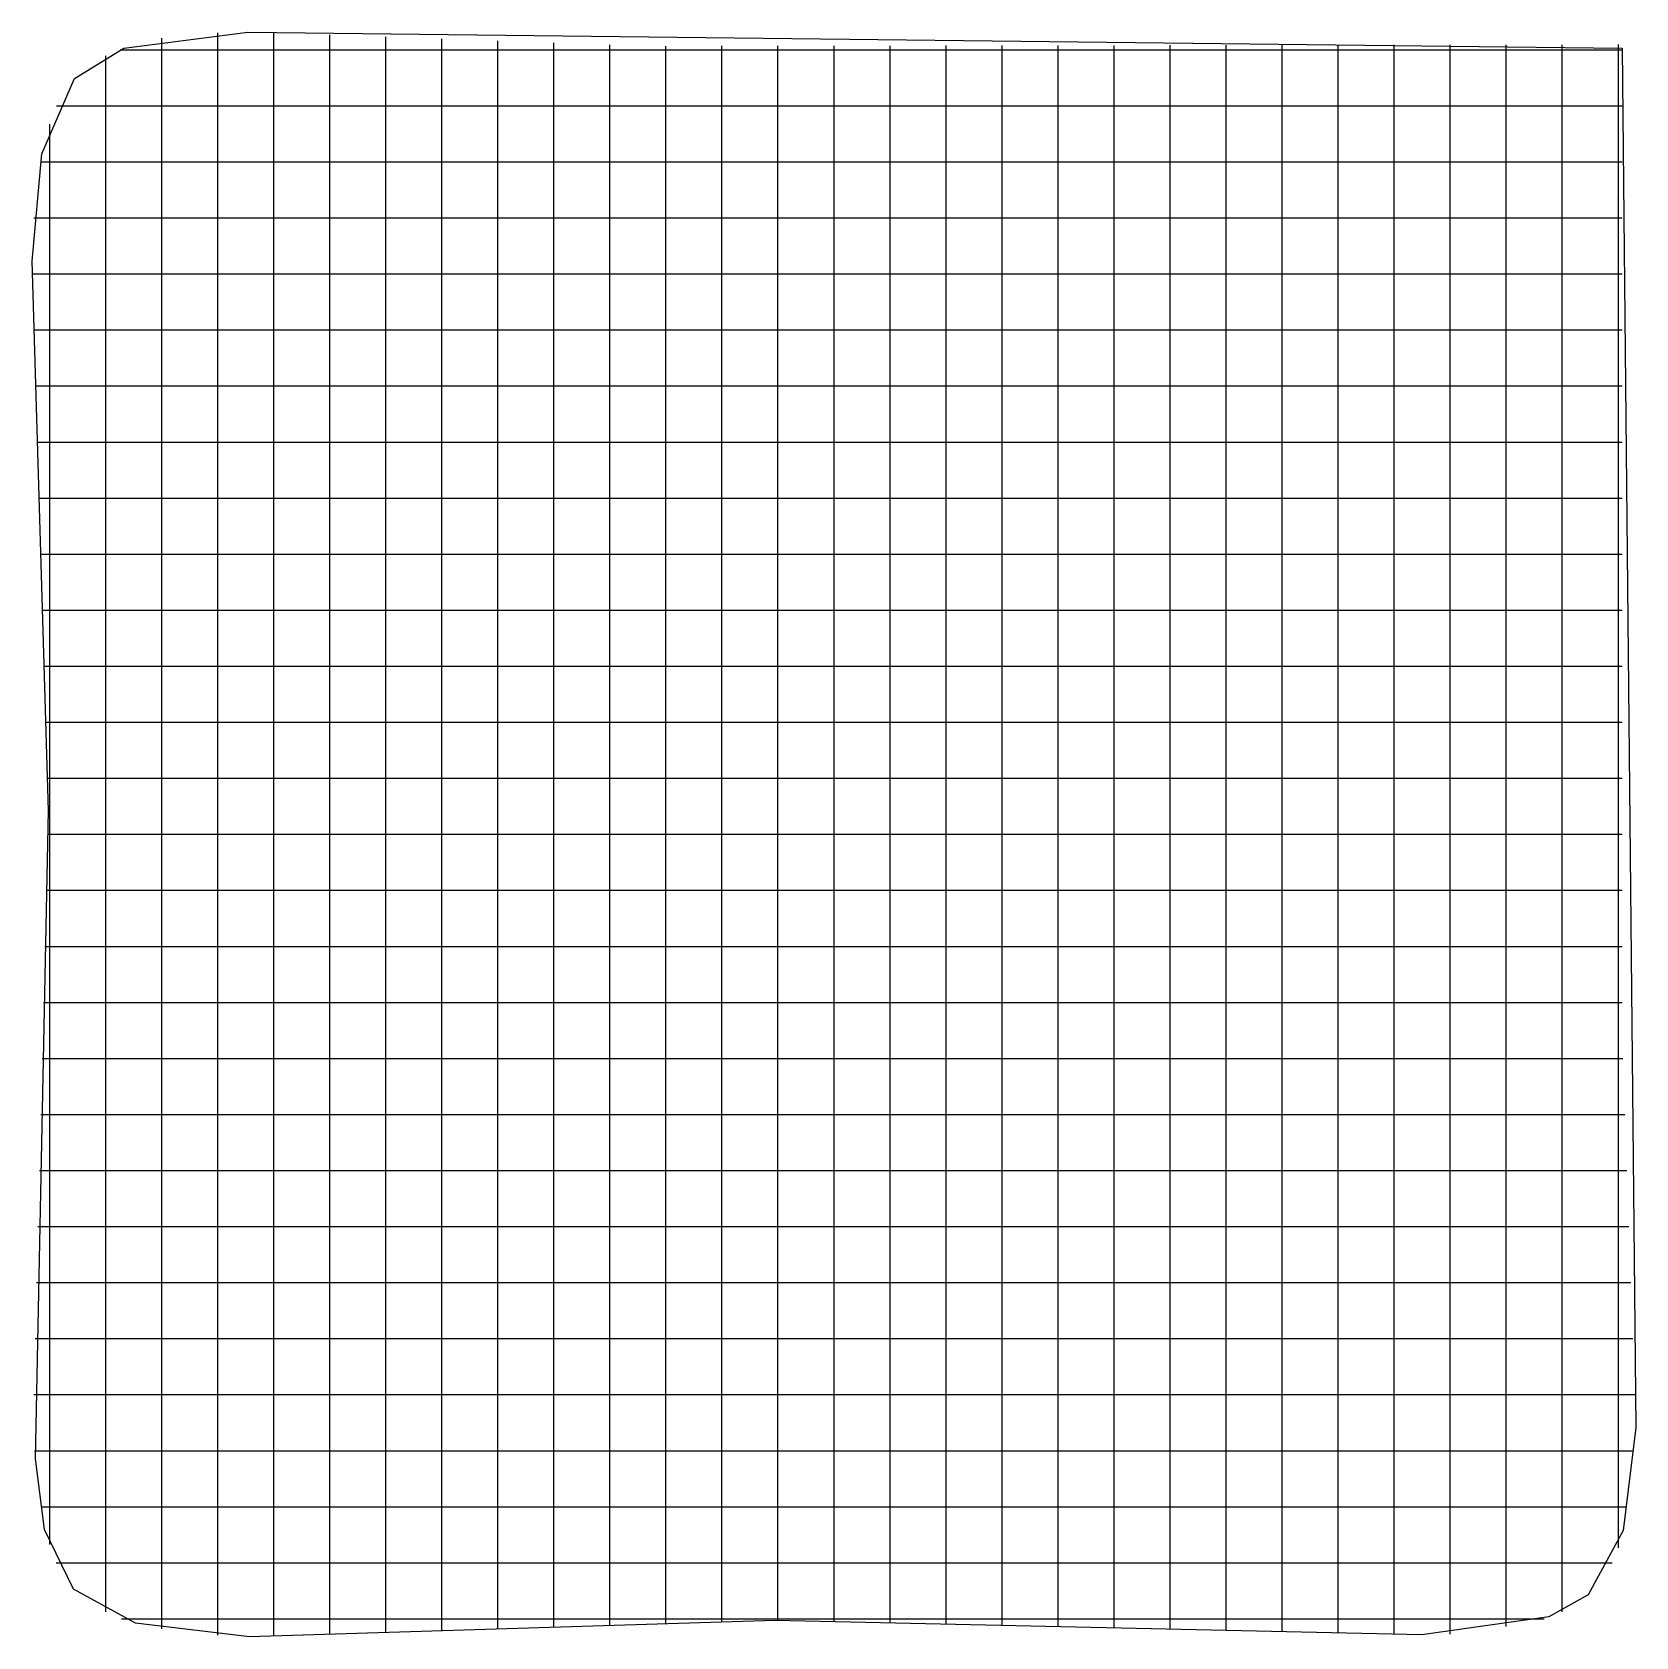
# Model space of a CAD drawing. Extents: x 0.4 to 14.7, y 0.4 to 14.7.
import ezdxf

# ---------------------------------------------------------------- set-up
doc = ezdxf.new("R2010")
doc.units = 0

msp = doc.modelspace()

# ---------------------------------------------------------------- linework, layer by layer
for p, q in [((1.254005, 14.606821), (2.36103, 14.749618)), ((1.254005, 14.606821), (2.36103, 14.749618)), ((2.36103, 14.749618), (14.626184, 14.604788)), ((2.36103, 14.749618), (14.626184, 14.604788)), ((0.814395, 14.336333), (1.254005, 14.606821)), ((0.814395, 14.336333), (1.254005, 14.606821)), ((1.592849, 14.591452), (1.592849, 14.695)), ((2.092849, 14.743), (2.092849, 14.744)), ((2.092849, 14.639452), (2.092849, 14.743)), ((2.092849, 13.724642), (2.092849, 14.639452)), ((2.592849, 14.638452), (2.592849, 14.742)), ((2.592849, 13.718403), (2.592849, 14.638452)), ((3.092849, 14.620452), (3.092849, 14.724)), ((3.092849, 13.722668), (3.092849, 14.620452)), ((3.592849, 14.603452), (3.592849, 14.707)), ((4.092849, 14.586106), (4.092849, 14.689655)), ((4.592849, 14.568452), (4.592849, 14.672)), ((5.092849, 14.551452), (5.092849, 14.655)), ((5.592849, 14.533452), (5.592849, 14.637)), ((6.092849, 14.521452), (6.092849, 14.625)), ((6.592849, 14.522452), (6.592849, 14.626)), ((7.092849, 14.523452), (7.092849, 14.627)), ((7.592849, 14.524452), (7.592849, 14.628)), ((8.092849, 14.524452), (8.092849, 14.628)), ((8.592849, 14.525452), (8.592849, 14.629)), ((9.092849, 14.526452), (9.092849, 14.63)), ((9.592849, 14.526452), (9.592849, 14.63)), ((10.092849, 14.527452), (10.092849, 14.631)), ((10.592849, 14.528452), (10.592849, 14.632)), ((11.092849, 14.529452), (11.092849, 14.633)), ((11.592849, 14.529452), (11.592849, 14.633)), ((12.092849, 14.530452), (12.092849, 14.634)), ((12.592849, 14.531452), (12.592849, 14.635)), ((13.092849, 14.532452), (13.092849, 14.635655)), ((13.592849, 14.532452), (13.592849, 14.636)), ((14.092849, 14.533452), (14.092849, 14.637)), ((14.592849, 14.534452), (14.592849, 14.638)), ((1.092849, 14.433106), (1.092849, 14.536655)), ((1.221, 14.592238), (1.324548, 14.592238)), ((1.221, 14.592238), (1.324548, 14.592238)), ((1.324548, 14.592238), (1.655242, 14.592238)), ((1.592849, 13.746055), (1.592849, 14.591452)), ((1.655242, 14.592238), (1.851694, 14.592238)), ((1.851694, 14.592238), (2.369435, 14.592238)), ((2.369435, 14.592238), (3.351694, 14.592238)), ((3.351694, 14.592238), (3.455242, 14.592238)), ((3.455242, 14.592238), (3.651694, 14.592238)), ((3.592849, 13.727277), (3.592849, 14.603452)), ((3.651694, 14.592238), (4.169435, 14.592238)), ((4.092849, 13.730887), (4.092849, 14.586106)), ((4.169435, 14.592238), (5.151694, 14.592238)), ((4.592849, 13.735497), (4.592849, 14.568452)), ((5.092849, 13.740106), (5.092849, 14.551452)), ((5.151694, 14.592238), (5.255242, 14.592238)), ((5.255242, 14.592238), (5.451694, 14.592238)), ((5.451694, 14.592238), (5.74439, 14.592238)), ((5.592849, 13.744371), (5.592849, 14.533452)), ((5.74439, 14.592238), (5.847939, 14.592238)), ((5.847939, 14.592238), (6.830197, 14.592238)), ((6.092849, 13.750706), (6.092849, 14.521452)), ((6.592849, 13.760874), (6.592849, 14.522452)), ((6.830197, 14.592238), (7.347939, 14.592238)), ((7.092849, 13.771697), (7.092849, 14.523452)), ((7.347939, 14.592238), (7.54439, 14.592238)), ((7.54439, 14.592238), (7.647939, 14.592238)), ((7.592849, 13.769423), (7.592849, 14.524452)), ((7.647939, 14.592238), (8.630197, 14.592238)), ((8.092849, 13.761565), (8.092849, 14.524452)), ((8.592849, 13.754052), (8.592849, 14.525452)), ((8.630197, 14.592238), (9.147939, 14.592238)), ((9.092849, 13.746539), (9.092849, 14.526452)), ((9.147939, 14.592238), (9.34439, 14.592238)), ((9.34439, 14.592238), (9.447939, 14.592238)), ((9.447939, 14.592238), (10.430197, 14.592238)), ((9.592849, 13.738681), (9.592849, 14.526452)), ((10.092849, 13.731168), (10.092849, 14.527452)), ((10.430197, 14.592238), (10.947939, 14.592238)), ((10.592849, 13.723655), (10.592849, 14.528452)), ((10.947939, 14.592238), (11.14439, 14.592238)), ((11.092849, 13.716142), (11.092849, 14.529452)), ((11.14439, 14.592238), (11.247939, 14.592238)), ((11.247939, 14.592238), (12.230197, 14.592238)), ((11.592849, 13.708284), (11.592849, 14.529452)), ((12.092849, 13.700771), (12.092849, 14.530452)), ((12.230197, 14.592238), (12.747939, 14.592238)), ((12.592849, 13.693258), (12.592849, 14.531452)), ((12.747939, 14.592238), (12.94439, 14.592238)), ((12.94439, 14.592238), (13.047939, 14.592238)), ((13.047939, 14.592238), (14.030197, 14.592238)), ((13.092849, 13.693603), (13.092849, 14.532452)), ((13.592849, 13.738132), (13.592849, 14.532452)), ((14.030197, 14.592238), (14.429548, 14.592238)), ((14.092849, 13.824261), (14.092849, 14.533452)), ((14.429548, 14.592238), (14.626, 14.592238)), ((14.592849, 14.199174), (14.592849, 14.534452)), ((14.626184, 14.604788), (14.749641, 2.299665)), ((14.626184, 14.604788), (14.749641, 2.299665)), ((0.523192, 13.66294), (0.814395, 14.336333)), ((0.523192, 13.66294), (0.814395, 14.336333)), ((1.092849, 13.7894), (1.092849, 14.433106)), ((14.592849, 14.003377), (14.592849, 14.199174)), ((0.654, 14.092238), (0.757548, 14.092238)), ((0.654, 14.092238), (0.757548, 14.092238)), ((0.757548, 14.092238), (1.459535, 14.092238)), ((1.459535, 14.092238), (1.977277, 14.092238)), ((1.977277, 14.092238), (2.173729, 14.092238)), ((2.173729, 14.092238), (2.277277, 14.092238)), ((2.277277, 14.092238), (3.259535, 14.092238)), ((3.259535, 14.092238), (3.777277, 14.092238)), ((3.777277, 14.092238), (3.973729, 14.092238)), ((3.973729, 14.092238), (4.077277, 14.092238)), ((4.077277, 14.092238), (5.059535, 14.092238)), ((5.059535, 14.092238), (5.577277, 14.092238)), ((5.577277, 14.092238), (5.773729, 14.092238)), ((5.773729, 14.092238), (5.877277, 14.092238)), ((5.877277, 14.092238), (6.859535, 14.092238)), ((6.859535, 14.092238), (7.377277, 14.092238)), ((7.377277, 14.092238), (7.573729, 14.092238)), ((7.573729, 14.092238), (7.677277, 14.092238)), ((7.677277, 14.092238), (8.659535, 14.092238)), ((8.659535, 14.092238), (9.177277, 14.092238)), ((9.177277, 14.092238), (9.373729, 14.092238)), ((9.373729, 14.092238), (9.477277, 14.092238)), ((9.477277, 14.092238), (10.459535, 14.092238)), ((10.459535, 14.092238), (10.977277, 14.092238)), ((10.977277, 14.092238), (11.173729, 14.092238)), ((11.173729, 14.092238), (11.277277, 14.092238)), ((11.277277, 14.092238), (12.259535, 14.092238)), ((12.259535, 14.092238), (12.777277, 14.092238)), ((12.777277, 14.092238), (12.973729, 14.092238)), ((12.973729, 14.092238), (13.077277, 14.092238)), ((13.077277, 14.092238), (14.059535, 14.092238)), ((14.059535, 14.092238), (14.429548, 14.092238)), ((14.429548, 14.092238), (14.626, 14.092238)), ((0.592849, 13.879903), (0.592849, 13.929)), ((14.592849, 13.485635), (14.592849, 14.003377)), ((0.592849, 13.776291), (0.592849, 13.879903)), ((0.592849, 12.794081), (0.592849, 13.776291)), ((1.092849, 13.271658), (1.092849, 13.7894)), ((6.092849, 13.232965), (6.092849, 13.750706)), ((6.592849, 13.243132), (6.592849, 13.760874)), ((7.092849, 13.253955), (7.092849, 13.771697)), ((7.592849, 13.251335), (7.592849, 13.769423)), ((8.092849, 13.243823), (8.092849, 13.761565)), ((8.592849, 13.23631), (8.592849, 13.754052)), ((9.092849, 13.228797), (9.092849, 13.746539)), ((14.092849, 13.306519), (14.092849, 13.824261)), ((0.435842, 12.70456), (0.523192, 13.66294)), ((0.435842, 12.70456), (0.523192, 13.66294)), ((1.592849, 13.228313), (1.592849, 13.746055)), ((2.092849, 13.2069), (2.092849, 13.724642)), ((2.592849, 13.200316), (2.592849, 13.718403)), ((3.092849, 13.204926), (3.092849, 13.722668)), ((3.592849, 13.209535), (3.592849, 13.727277)), ((4.092849, 13.213145), (4.092849, 13.730887)), ((4.592849, 13.217755), (4.592849, 13.735497)), ((5.092849, 13.222365), (5.092849, 13.740106)), ((5.592849, 13.226629), (5.592849, 13.744371)), ((9.592849, 13.220939), (9.592849, 13.738681)), ((10.092849, 13.213426), (10.092849, 13.731168)), ((10.592849, 13.205913), (10.592849, 13.723655)), ((11.092849, 13.198055), (11.092849, 13.716142)), ((11.592849, 13.190542), (11.592849, 13.708284)), ((12.092849, 13.183029), (12.092849, 13.700771)), ((12.592849, 13.175516), (12.592849, 13.693258)), ((13.092849, 13.175516), (13.092849, 13.693603)), ((13.592849, 13.22039), (13.592849, 13.738132)), ((0.511, 13.592238), (0.614548, 13.592238)), ((0.511, 13.592238), (0.614548, 13.592238)), ((0.614548, 13.592238), (1.410177, 13.592238)), ((1.410177, 13.592238), (1.927919, 13.592238)), ((1.927919, 13.592238), (2.124371, 13.592238)), ((2.124371, 13.592238), (2.227919, 13.592238)), ((2.227919, 13.592238), (3.210177, 13.592238)), ((3.210177, 13.592238), (3.727919, 13.592238)), ((3.727919, 13.592238), (3.924371, 13.592238)), ((3.924371, 13.592238), (4.027919, 13.592238)), ((4.027919, 13.592238), (5.010177, 13.592238)), ((5.010177, 13.592238), (5.527919, 13.592238)), ((5.527919, 13.592238), (5.724371, 13.592238)), ((5.724371, 13.592238), (5.827919, 13.592238)), ((5.827919, 13.592238), (6.810177, 13.592238)), ((6.810177, 13.592238), (7.327919, 13.592238)), ((7.327919, 13.592238), (7.524371, 13.592238)), ((7.524371, 13.592238), (7.627919, 13.592238)), ((7.627919, 13.592238), (8.610177, 13.592238)), ((8.610177, 13.592238), (9.127919, 13.592238)), ((9.127919, 13.592238), (9.324371, 13.592238)), ((9.324371, 13.592238), (9.427919, 13.592238)), ((9.427919, 13.592238), (10.410177, 13.592238)), ((10.410177, 13.592238), (10.927919, 13.592238)), ((10.927919, 13.592238), (11.124371, 13.592238)), ((11.124371, 13.592238), (11.227919, 13.592238)), ((11.227919, 13.592238), (12.210177, 13.592238)), ((12.210177, 13.592238), (12.727919, 13.592238)), ((12.727919, 13.592238), (12.924371, 13.592238)), ((12.924371, 13.592238), (13.027919, 13.592238)), ((13.027919, 13.592238), (14.010177, 13.592238)), ((14.010177, 13.592238), (14.429548, 13.592238)), ((14.429548, 13.592238), (14.626, 13.592238)), ((14.592849, 12.502723), (14.592849, 13.485635)), ((1.092849, 13.075206), (1.092849, 13.271658)), ((1.592849, 13.031861), (1.592849, 13.228313)), ((2.092849, 13.011103), (2.092849, 13.2069)), ((2.592849, 13.003865), (2.592849, 13.200316)), ((3.092849, 13.008474), (3.092849, 13.204926)), ((3.592849, 13.013084), (3.592849, 13.209535)), ((4.092849, 13.017348), (4.092849, 13.213145)), ((4.592849, 13.021303), (4.592849, 13.217755)), ((5.092849, 13.025913), (5.092849, 13.222365)), ((5.592849, 13.030177), (5.592849, 13.226629)), ((6.092849, 13.036513), (6.092849, 13.232965)), ((6.592849, 13.047335), (6.592849, 13.243132)), ((7.092849, 13.057503), (7.092849, 13.253955)), ((7.592849, 13.054884), (7.592849, 13.251335)), ((8.092849, 13.047371), (8.092849, 13.243823)), ((8.592849, 13.039858), (8.592849, 13.23631)), ((9.092849, 13.032345), (9.092849, 13.228797)), ((9.592849, 13.024487), (9.592849, 13.220939)), ((10.092849, 13.016974), (10.092849, 13.213426)), ((10.592849, 13.009461), (10.592849, 13.205913)), ((11.092849, 13.001603), (11.092849, 13.198055)), ((11.592849, 12.99409), (11.592849, 13.190542)), ((12.092849, 12.986577), (12.092849, 13.183029)), ((12.592849, 12.979065), (12.592849, 13.175516)), ((13.092849, 12.979065), (13.092849, 13.175516)), ((13.592849, 13.023939), (13.592849, 13.22039)), ((14.092849, 13.110068), (14.092849, 13.306519)), ((0.451, 13.092238), (0.554548, 13.092238)), ((0.451, 13.092238), (0.554548, 13.092238)), ((0.554548, 13.092238), (1.389468, 13.092238)), ((1.092849, 12.971658), (1.092849, 13.075206)), ((1.389468, 13.092238), (1.90721, 13.092238)), ((1.592849, 12.928313), (1.592849, 13.031861)), ((1.90721, 13.092238), (2.103661, 13.092238)), ((2.103661, 13.092238), (2.20721, 13.092238)), ((2.20721, 13.092238), (3.189468, 13.092238)), ((3.189468, 13.092238), (3.70721, 13.092238)), ((3.70721, 13.092238), (3.903661, 13.092238)), ((3.903661, 13.092238), (4.00721, 13.092238)), ((4.00721, 13.092238), (4.989468, 13.092238)), ((4.989468, 13.092238), (5.50721, 13.092238)), ((5.50721, 13.092238), (5.703661, 13.092238)), ((5.592849, 12.926629), (5.592849, 13.030177)), ((5.703661, 13.092238), (5.80721, 13.092238)), ((5.80721, 13.092238), (6.789468, 13.092238)), ((6.092849, 12.932965), (6.092849, 13.036513)), ((6.592849, 12.943787), (6.592849, 13.047335)), ((6.789468, 13.092238), (7.30721, 13.092238)), ((7.092849, 12.953955), (7.092849, 13.057503)), ((7.30721, 13.092238), (7.503661, 13.092238)), ((7.503661, 13.092238), (7.60721, 13.092238)), ((7.592849, 12.951681), (7.592849, 13.054884)), ((7.60721, 13.092238), (8.589468, 13.092238)), ((8.092849, 12.943823), (8.092849, 13.047371)), ((8.589468, 13.092238), (9.10721, 13.092238)), ((8.592849, 12.93631), (8.592849, 13.039858)), ((9.092849, 12.928797), (9.092849, 13.032345)), ((9.10721, 13.092238), (9.303661, 13.092238)), ((9.303661, 13.092238), (9.40721, 13.092238)), ((9.40721, 13.092238), (10.389468, 13.092238)), ((10.389468, 13.092238), (10.90721, 13.092238)), ((10.90721, 13.092238), (11.103661, 13.092238)), ((11.103661, 13.092238), (11.20721, 13.092238)), ((11.20721, 13.092238), (12.189468, 13.092238)), ((12.189468, 13.092238), (12.70721, 13.092238)), ((12.70721, 13.092238), (12.903661, 13.092238)), ((12.903661, 13.092238), (13.00721, 13.092238)), ((13.00721, 13.092238), (13.989468, 13.092238)), ((13.989468, 13.092238), (14.429548, 13.092238)), ((14.092849, 13.006519), (14.092849, 13.110068)), ((14.429548, 13.092238), (14.626, 13.092238)), ((1.092849, 11.9894), (1.092849, 12.971658)), ((1.592849, 11.946055), (1.592849, 12.928313)), ((2.092849, 12.907555), (2.092849, 13.011103)), ((2.092849, 11.924642), (2.092849, 12.907555)), ((2.592849, 12.900661), (2.592849, 13.003865)), ((2.592849, 11.918403), (2.592849, 12.900661)), ((3.092849, 12.904926), (3.092849, 13.008474)), ((3.092849, 11.922668), (3.092849, 12.904926)), ((3.592849, 12.909535), (3.592849, 13.013084)), ((3.592849, 11.927277), (3.592849, 12.909535)), ((4.092849, 12.9138), (4.092849, 13.017348)), ((4.092849, 11.930887), (4.092849, 12.9138)), ((4.592849, 12.917755), (4.592849, 13.021303)), ((4.592849, 11.935497), (4.592849, 12.917755)), ((5.092849, 12.922365), (5.092849, 13.025913)), ((5.092849, 11.940106), (5.092849, 12.922365)), ((5.592849, 11.944371), (5.592849, 12.926629)), ((6.092849, 11.950706), (6.092849, 12.932965)), ((6.592849, 11.960874), (6.592849, 12.943787)), ((7.092849, 11.971697), (7.092849, 12.953955)), ((7.592849, 11.969423), (7.592849, 12.951681)), ((8.092849, 11.961565), (8.092849, 12.943823)), ((8.592849, 11.954052), (8.592849, 12.93631)), ((9.092849, 11.946539), (9.092849, 12.928797)), ((9.592849, 12.920939), (9.592849, 13.024487)), ((9.592849, 11.938681), (9.592849, 12.920939)), ((10.092849, 12.913426), (10.092849, 13.016974)), ((10.092849, 11.931168), (10.092849, 12.913426)), ((10.592849, 12.905913), (10.592849, 13.009461)), ((10.592849, 11.923655), (10.592849, 12.905913)), ((11.092849, 12.8984), (11.092849, 13.001603)), ((11.092849, 11.916142), (11.092849, 12.8984)), ((11.592849, 12.890542), (11.592849, 12.99409)), ((11.592849, 11.908284), (11.592849, 12.890542)), ((12.092849, 12.883029), (12.092849, 12.986577)), ((12.592849, 12.875516), (12.592849, 12.979065)), ((13.092849, 12.875861), (13.092849, 12.979065)), ((13.592849, 12.92039), (13.592849, 13.023939)), ((13.592849, 11.938132), (13.592849, 12.92039)), ((14.092849, 12.024261), (14.092849, 13.006519)), ((0.592849, 12.276339), (0.592849, 12.794081)), ((12.092849, 11.900771), (12.092849, 12.883029)), ((12.592849, 11.893258), (12.592849, 12.875516)), ((13.092849, 11.893603), (13.092849, 12.875861)), ((0.581779, 7.803576), (0.435842, 12.70456)), ((0.581779, 7.803576), (0.435842, 12.70456)), ((0.438, 12.592238), (0.541548, 12.592238)), ((0.438, 12.592238), (0.541548, 12.592238)), ((0.541548, 12.592238), (1.384981, 12.592238)), ((1.384981, 12.592238), (1.902723, 12.592238)), ((1.902723, 12.592238), (2.099174, 12.592238)), ((2.099174, 12.592238), (2.202723, 12.592238)), ((2.202723, 12.592238), (3.184981, 12.592238)), ((3.184981, 12.592238), (3.702723, 12.592238)), ((3.702723, 12.592238), (3.899174, 12.592238)), ((3.899174, 12.592238), (4.002723, 12.592238)), ((4.002723, 12.592238), (4.984981, 12.592238)), ((4.984981, 12.592238), (5.502723, 12.592238)), ((5.502723, 12.592238), (5.699174, 12.592238)), ((5.699174, 12.592238), (5.802723, 12.592238)), ((5.802723, 12.592238), (6.784981, 12.592238)), ((6.784981, 12.592238), (7.302723, 12.592238)), ((7.302723, 12.592238), (7.499174, 12.592238)), ((7.499174, 12.592238), (7.602723, 12.592238)), ((7.602723, 12.592238), (8.584981, 12.592238)), ((8.584981, 12.592238), (9.102723, 12.592238)), ((9.102723, 12.592238), (9.299174, 12.592238)), ((9.299174, 12.592238), (9.402723, 12.592238)), ((9.402723, 12.592238), (10.384981, 12.592238)), ((10.384981, 12.592238), (10.902723, 12.592238)), ((10.902723, 12.592238), (11.099174, 12.592238)), ((11.099174, 12.592238), (11.202723, 12.592238)), ((11.202723, 12.592238), (12.184981, 12.592238)), ((12.184981, 12.592238), (12.702723, 12.592238)), ((12.702723, 12.592238), (12.899174, 12.592238)), ((12.899174, 12.592238), (13.002723, 12.592238)), ((13.002723, 12.592238), (13.984981, 12.592238)), ((13.984981, 12.592238), (14.429548, 12.592238)), ((14.429548, 12.592238), (14.626, 12.592238)), ((14.592849, 12.399174), (14.592849, 12.502723)), ((14.592849, 12.203377), (14.592849, 12.399174)), ((0.592849, 12.079887), (0.592849, 12.276339)), ((14.592849, 11.685635), (14.592849, 12.203377)), ((0.453, 12.092238), (0.556548, 12.092238)), ((0.453, 12.092238), (0.556548, 12.092238)), ((0.556548, 12.092238), (1.390158, 12.092238)), ((0.592849, 11.976339), (0.592849, 12.079887)), ((1.390158, 12.092238), (1.9079, 12.092238)), ((1.9079, 12.092238), (2.104352, 12.092238)), ((2.104352, 12.092238), (2.2079, 12.092238)), ((2.2079, 12.092238), (3.190158, 12.092238)), ((3.190158, 12.092238), (3.7079, 12.092238)), ((3.7079, 12.092238), (3.904352, 12.092238)), ((3.904352, 12.092238), (4.0079, 12.092238)), ((4.0079, 12.092238), (4.990158, 12.092238)), ((4.990158, 12.092238), (5.5079, 12.092238)), ((5.5079, 12.092238), (5.704352, 12.092238)), ((5.704352, 12.092238), (5.8079, 12.092238)), ((5.8079, 12.092238), (6.790158, 12.092238)), ((6.790158, 12.092238), (7.3079, 12.092238)), ((7.3079, 12.092238), (7.504352, 12.092238)), ((7.504352, 12.092238), (7.6079, 12.092238)), ((7.6079, 12.092238), (8.590158, 12.092238)), ((8.590158, 12.092238), (9.1079, 12.092238)), ((9.1079, 12.092238), (9.304352, 12.092238)), ((9.304352, 12.092238), (9.4079, 12.092238)), ((9.4079, 12.092238), (10.390158, 12.092238)), ((10.390158, 12.092238), (10.9079, 12.092238)), ((10.9079, 12.092238), (11.104352, 12.092238)), ((11.104352, 12.092238), (11.2079, 12.092238)), ((11.2079, 12.092238), (12.190158, 12.092238)), ((12.190158, 12.092238), (12.7079, 12.092238)), ((12.7079, 12.092238), (12.904352, 12.092238)), ((12.904352, 12.092238), (13.0079, 12.092238)), ((13.0079, 12.092238), (13.990158, 12.092238)), ((13.990158, 12.092238), (14.429548, 12.092238)), ((14.429548, 12.092238), (14.626, 12.092238)), ((0.592849, 10.994081), (0.592849, 11.976339)), ((1.092849, 11.471658), (1.092849, 11.9894)), ((1.592849, 11.428313), (1.592849, 11.946055)), ((2.092849, 11.4069), (2.092849, 11.924642)), ((2.592849, 11.400316), (2.592849, 11.918403)), ((3.092849, 11.404926), (3.092849, 11.922668)), ((3.592849, 11.409535), (3.592849, 11.927277)), ((4.092849, 11.413145), (4.092849, 11.930887)), ((4.592849, 11.417755), (4.592849, 11.935497)), ((5.092849, 11.422365), (5.092849, 11.940106)), ((5.592849, 11.426629), (5.592849, 11.944371)), ((6.092849, 11.432965), (6.092849, 11.950706)), ((6.592849, 11.443132), (6.592849, 11.960874)), ((7.092849, 11.453955), (7.092849, 11.971697)), ((7.592849, 11.451335), (7.592849, 11.969423)), ((8.092849, 11.443823), (8.092849, 11.961565)), ((8.592849, 11.43631), (8.592849, 11.954052)), ((9.092849, 11.428797), (9.092849, 11.946539)), ((9.592849, 11.420939), (9.592849, 11.938681)), ((10.092849, 11.413426), (10.092849, 11.931168)), ((10.592849, 11.405913), (10.592849, 11.923655)), ((11.092849, 11.398055), (11.092849, 11.916142)), ((11.592849, 11.390542), (11.592849, 11.908284)), ((12.092849, 11.383029), (12.092849, 11.900771)), ((12.592849, 11.375516), (12.592849, 11.893258)), ((13.092849, 11.375516), (13.092849, 11.893603)), ((13.592849, 11.42039), (13.592849, 11.938132)), ((14.092849, 11.506519), (14.092849, 12.024261)), ((14.592849, 10.702723), (14.592849, 11.685635)), ((0.468, 11.592238), (0.571548, 11.592238)), ((0.468, 11.592238), (0.571548, 11.592238)), ((0.571548, 11.592238), (1.395335, 11.592238)), ((1.092849, 11.275206), (1.092849, 11.471658)), ((1.395335, 11.592238), (1.913077, 11.592238)), ((1.913077, 11.592238), (2.109529, 11.592238)), ((2.109529, 11.592238), (2.213077, 11.592238)), ((2.213077, 11.592238), (3.195335, 11.592238)), ((3.195335, 11.592238), (3.713077, 11.592238)), ((3.713077, 11.592238), (3.909529, 11.592238)), ((3.909529, 11.592238), (4.013077, 11.592238)), ((4.013077, 11.592238), (4.995335, 11.592238)), ((4.995335, 11.592238), (5.513077, 11.592238)), ((5.513077, 11.592238), (5.709529, 11.592238)), ((5.709529, 11.592238), (5.813077, 11.592238)), ((5.813077, 11.592238), (6.795335, 11.592238)), ((6.795335, 11.592238), (7.313077, 11.592238)), ((7.313077, 11.592238), (7.509529, 11.592238)), ((7.509529, 11.592238), (7.613077, 11.592238)), ((7.613077, 11.592238), (8.595335, 11.592238)), ((8.595335, 11.592238), (9.113077, 11.592238)), ((9.113077, 11.592238), (9.309529, 11.592238)), ((9.309529, 11.592238), (9.413077, 11.592238)), ((9.413077, 11.592238), (10.395335, 11.592238)), ((10.395335, 11.592238), (10.913077, 11.592238)), ((10.913077, 11.592238), (11.109529, 11.592238)), ((11.109529, 11.592238), (11.213077, 11.592238)), ((11.213077, 11.592238), (12.195335, 11.592238)), ((12.195335, 11.592238), (12.713077, 11.592238)), ((12.713077, 11.592238), (12.909529, 11.592238)), ((12.909529, 11.592238), (13.013077, 11.592238)), ((13.013077, 11.592238), (13.995335, 11.592238)), ((13.995335, 11.592238), (14.429548, 11.592238)), ((14.092849, 11.310068), (14.092849, 11.506519)), ((14.429548, 11.592238), (14.626, 11.592238)), ((1.592849, 11.231861), (1.592849, 11.428313)), ((2.092849, 11.211103), (2.092849, 11.4069)), ((2.592849, 11.203865), (2.592849, 11.400316)), ((3.092849, 11.208474), (3.092849, 11.404926)), ((3.592849, 11.213084), (3.592849, 11.409535)), ((4.092849, 11.217348), (4.092849, 11.413145)), ((4.592849, 11.221303), (4.592849, 11.417755)), ((5.092849, 11.225913), (5.092849, 11.422365)), ((5.592849, 11.230177), (5.592849, 11.426629)), ((6.092849, 11.236513), (6.092849, 11.432965)), ((6.592849, 11.247335), (6.592849, 11.443132)), ((7.092849, 11.257503), (7.092849, 11.453955)), ((7.592849, 11.254884), (7.592849, 11.451335)), ((8.092849, 11.247371), (8.092849, 11.443823)), ((8.592849, 11.239858), (8.592849, 11.43631)), ((9.092849, 11.232345), (9.092849, 11.428797)), ((9.592849, 11.224487), (9.592849, 11.420939)), ((10.092849, 11.216974), (10.092849, 11.413426)), ((10.592849, 11.209461), (10.592849, 11.405913)), ((11.092849, 11.201603), (11.092849, 11.398055)), ((11.592849, 11.19409), (11.592849, 11.390542)), ((12.092849, 11.186577), (12.092849, 11.383029)), ((12.592849, 11.179065), (12.592849, 11.375516)), ((13.092849, 11.179065), (13.092849, 11.375516)), ((13.592849, 11.223939), (13.592849, 11.42039)), ((1.092849, 11.171658), (1.092849, 11.275206)), ((1.092849, 10.1894), (1.092849, 11.171658)), ((1.592849, 11.128313), (1.592849, 11.231861)), ((2.092849, 11.107555), (2.092849, 11.211103)), ((2.592849, 11.100661), (2.592849, 11.203865)), ((3.092849, 11.104926), (3.092849, 11.208474)), ((3.592849, 11.109535), (3.592849, 11.213084)), ((4.092849, 11.1138), (4.092849, 11.217348)), ((4.592849, 11.117755), (4.592849, 11.221303)), ((5.092849, 11.122365), (5.092849, 11.225913)), ((5.592849, 11.126629), (5.592849, 11.230177)), ((6.092849, 11.132965), (6.092849, 11.236513)), ((6.592849, 11.143787), (6.592849, 11.247335)), ((7.092849, 11.153955), (7.092849, 11.257503)), ((7.592849, 11.151681), (7.592849, 11.254884)), ((8.092849, 11.143823), (8.092849, 11.247371)), ((8.592849, 11.13631), (8.592849, 11.239858)), ((9.092849, 11.128797), (9.092849, 11.232345)), ((9.592849, 11.120939), (9.592849, 11.224487)), ((10.092849, 11.113426), (10.092849, 11.216974)), ((10.592849, 11.105913), (10.592849, 11.209461)), ((11.092849, 11.0984), (11.092849, 11.201603)), ((11.592849, 11.090542), (11.592849, 11.19409)), ((12.092849, 11.083029), (12.092849, 11.186577)), ((12.592849, 11.075516), (12.592849, 11.179065)), ((13.092849, 11.075861), (13.092849, 11.179065)), ((13.592849, 11.12039), (13.592849, 11.223939)), ((14.092849, 11.206519), (14.092849, 11.310068)), ((14.092849, 10.224261), (14.092849, 11.206519)), ((0.484, 11.092238), (0.587548, 11.092238)), ((0.484, 11.092238), (0.587548, 11.092238)), ((0.587548, 11.092238), (1.400858, 11.092238)), ((1.400858, 11.092238), (1.9186, 11.092238)), ((1.592849, 10.146055), (1.592849, 11.128313)), ((1.9186, 11.092238), (2.115052, 11.092238)), ((2.092849, 10.124642), (2.092849, 11.107555)), ((2.115052, 11.092238), (2.2186, 11.092238)), ((2.2186, 11.092238), (3.200858, 11.092238)), ((2.592849, 10.118403), (2.592849, 11.100661)), ((3.092849, 10.122668), (3.092849, 11.104926)), ((3.200858, 11.092238), (3.7186, 11.092238)), ((3.592849, 10.127277), (3.592849, 11.109535)), ((3.7186, 11.092238), (3.915052, 11.092238)), ((3.915052, 11.092238), (4.0186, 11.092238)), ((4.0186, 11.092238), (5.000858, 11.092238)), ((4.092849, 10.130887), (4.092849, 11.1138)), ((4.592849, 10.135497), (4.592849, 11.117755)), ((5.000858, 11.092238), (5.5186, 11.092238)), ((5.092849, 10.140106), (5.092849, 11.122365)), ((5.5186, 11.092238), (5.715052, 11.092238)), ((5.592849, 10.144371), (5.592849, 11.126629)), ((5.715052, 11.092238), (5.8186, 11.092238)), ((5.8186, 11.092238), (6.800858, 11.092238)), ((6.092849, 10.150706), (6.092849, 11.132965)), ((6.592849, 10.160874), (6.592849, 11.143787)), ((6.800858, 11.092238), (7.3186, 11.092238)), ((7.092849, 10.171697), (7.092849, 11.153955)), ((7.3186, 11.092238), (7.515052, 11.092238)), ((7.515052, 11.092238), (7.6186, 11.092238)), ((7.592849, 10.169423), (7.592849, 11.151681)), ((7.6186, 11.092238), (8.600858, 11.092238)), ((8.092849, 10.161565), (8.092849, 11.143823)), ((8.592849, 10.154052), (8.592849, 11.13631)), ((8.600858, 11.092238), (9.1186, 11.092238)), ((9.092849, 10.146539), (9.092849, 11.128797)), ((9.1186, 11.092238), (9.315052, 11.092238)), ((9.315052, 11.092238), (9.4186, 11.092238)), ((9.4186, 11.092238), (10.400858, 11.092238)), ((9.592849, 10.138681), (9.592849, 11.120939)), ((10.092849, 10.131168), (10.092849, 11.113426)), ((10.400858, 11.092238), (10.9186, 11.092238)), ((10.592849, 10.123655), (10.592849, 11.105913)), ((10.9186, 11.092238), (11.115052, 11.092238)), ((11.092849, 10.116142), (11.092849, 11.0984)), ((11.115052, 11.092238), (11.2186, 11.092238)), ((11.2186, 11.092238), (12.200858, 11.092238)), ((11.592849, 10.108284), (11.592849, 11.090542)), ((12.092849, 10.100771), (12.092849, 11.083029)), ((12.200858, 11.092238), (12.7186, 11.092238)), ((12.592849, 10.093258), (12.592849, 11.075516)), ((12.7186, 11.092238), (12.915052, 11.092238)), ((12.915052, 11.092238), (13.0186, 11.092238)), ((13.0186, 11.092238), (14.000858, 11.092238)), ((13.092849, 10.093603), (13.092849, 11.075861)), ((13.592849, 10.138132), (13.592849, 11.12039)), ((14.000858, 11.092238), (14.429548, 11.092238)), ((14.429548, 11.092238), (14.626, 11.092238)), ((0.592849, 10.476339), (0.592849, 10.994081)), ((14.592849, 10.599174), (14.592849, 10.702723)), ((14.592849, 10.403377), (14.592849, 10.599174)), ((0.499, 10.592238), (0.602548, 10.592238)), ((0.499, 10.592238), (0.602548, 10.592238)), ((0.592849, 10.279887), (0.592849, 10.476339)), ((0.602548, 10.592238), (1.406035, 10.592238)), ((1.406035, 10.592238), (1.923777, 10.592238)), ((1.923777, 10.592238), (2.120229, 10.592238)), ((2.120229, 10.592238), (2.223777, 10.592238)), ((2.223777, 10.592238), (3.206035, 10.592238)), ((3.206035, 10.592238), (3.723777, 10.592238)), ((3.723777, 10.592238), (3.920229, 10.592238)), ((3.920229, 10.592238), (4.023777, 10.592238)), ((4.023777, 10.592238), (5.006035, 10.592238)), ((5.006035, 10.592238), (5.523777, 10.592238)), ((5.523777, 10.592238), (5.720229, 10.592238)), ((5.720229, 10.592238), (5.823777, 10.592238)), ((5.823777, 10.592238), (6.806035, 10.592238)), ((6.806035, 10.592238), (7.323777, 10.592238)), ((7.323777, 10.592238), (7.520229, 10.592238)), ((7.520229, 10.592238), (7.623777, 10.592238)), ((7.623777, 10.592238), (8.606035, 10.592238)), ((8.606035, 10.592238), (9.123777, 10.592238)), ((9.123777, 10.592238), (9.320229, 10.592238)), ((9.320229, 10.592238), (9.423777, 10.592238)), ((9.423777, 10.592238), (10.406035, 10.592238)), ((10.406035, 10.592238), (10.923777, 10.592238)), ((10.923777, 10.592238), (11.120229, 10.592238)), ((11.120229, 10.592238), (11.223777, 10.592238)), ((11.223777, 10.592238), (12.206035, 10.592238)), ((12.206035, 10.592238), (12.723777, 10.592238)), ((12.723777, 10.592238), (12.920229, 10.592238)), ((12.920229, 10.592238), (13.023777, 10.592238)), ((13.023777, 10.592238), (14.006035, 10.592238)), ((14.006035, 10.592238), (14.429548, 10.592238)), ((14.429548, 10.592238), (14.626, 10.592238)), ((14.592849, 9.885635), (14.592849, 10.403377)), ((0.592849, 10.176339), (0.592849, 10.279887)), ((0.592849, 9.194081), (0.592849, 10.176339)), ((1.092849, 9.671658), (1.092849, 10.1894)), ((7.092849, 9.653955), (7.092849, 10.171697)), ((7.592849, 9.651335), (7.592849, 10.169423)), ((14.092849, 9.706519), (14.092849, 10.224261)), ((0.514, 10.092238), (0.617548, 10.092238)), ((0.514, 10.092238), (0.617548, 10.092238)), ((0.617548, 10.092238), (1.411213, 10.092238)), ((1.411213, 10.092238), (1.928955, 10.092238)), ((1.592849, 9.628313), (1.592849, 10.146055)), ((1.928955, 10.092238), (2.125406, 10.092238)), ((2.092849, 9.6069), (2.092849, 10.124642)), ((2.125406, 10.092238), (2.228955, 10.092238)), ((2.228955, 10.092238), (3.211213, 10.092238)), ((2.592849, 9.600316), (2.592849, 10.118403)), ((3.092849, 9.604926), (3.092849, 10.122668)), ((3.211213, 10.092238), (3.728955, 10.092238)), ((3.592849, 9.609535), (3.592849, 10.127277)), ((3.728955, 10.092238), (3.925406, 10.092238)), ((3.925406, 10.092238), (4.028955, 10.092238)), ((4.028955, 10.092238), (5.011213, 10.092238)), ((4.092849, 9.613145), (4.092849, 10.130887)), ((4.592849, 9.617755), (4.592849, 10.135497)), ((5.011213, 10.092238), (5.528955, 10.092238)), ((5.092849, 9.622365), (5.092849, 10.140106)), ((5.528955, 10.092238), (5.725406, 10.092238)), ((5.592849, 9.626629), (5.592849, 10.144371)), ((5.725406, 10.092238), (5.828955, 10.092238)), ((5.828955, 10.092238), (6.811213, 10.092238)), ((6.092849, 9.632965), (6.092849, 10.150706)), ((6.592849, 9.643132), (6.592849, 10.160874)), ((6.811213, 10.092238), (7.328955, 10.092238)), ((7.328955, 10.092238), (7.525406, 10.092238)), ((7.525406, 10.092238), (7.628955, 10.092238)), ((7.628955, 10.092238), (8.611213, 10.092238)), ((8.092849, 9.643823), (8.092849, 10.161565)), ((8.592849, 9.63631), (8.592849, 10.154052)), ((8.611213, 10.092238), (9.128955, 10.092238)), ((9.092849, 9.628797), (9.092849, 10.146539)), ((9.128955, 10.092238), (9.325406, 10.092238)), ((9.325406, 10.092238), (9.428955, 10.092238)), ((9.428955, 10.092238), (10.411213, 10.092238)), ((9.592849, 9.620939), (9.592849, 10.138681)), ((10.092849, 9.613426), (10.092849, 10.131168)), ((10.411213, 10.092238), (10.928955, 10.092238)), ((10.592849, 9.605913), (10.592849, 10.123655)), ((10.928955, 10.092238), (11.125406, 10.092238)), ((11.092849, 9.598055), (11.092849, 10.116142)), ((11.125406, 10.092238), (11.228955, 10.092238)), ((11.228955, 10.092238), (12.211213, 10.092238)), ((11.592849, 9.590542), (11.592849, 10.108284)), ((12.092849, 9.583029), (12.092849, 10.100771)), ((12.211213, 10.092238), (12.728955, 10.092238)), ((12.592849, 9.575516), (12.592849, 10.093258)), ((12.728955, 10.092238), (12.925406, 10.092238)), ((12.925406, 10.092238), (13.028955, 10.092238)), ((13.028955, 10.092238), (14.011213, 10.092238)), ((13.092849, 9.575516), (13.092849, 10.093603)), ((13.592849, 9.62039), (13.592849, 10.138132)), ((14.011213, 10.092238), (14.429548, 10.092238)), ((14.429548, 10.092238), (14.626, 10.092238)), ((14.592849, 8.902723), (14.592849, 9.885635)), ((1.092849, 9.475206), (1.092849, 9.671658)), ((1.592849, 9.431861), (1.592849, 9.628313)), ((2.092849, 9.411103), (2.092849, 9.6069)), ((2.592849, 9.403865), (2.592849, 9.600316)), ((3.092849, 9.408474), (3.092849, 9.604926)), ((3.592849, 9.413084), (3.592849, 9.609535)), ((4.092849, 9.417348), (4.092849, 9.613145)), ((4.592849, 9.421303), (4.592849, 9.617755)), ((5.092849, 9.425913), (5.092849, 9.622365)), ((5.592849, 9.430177), (5.592849, 9.626629)), ((6.092849, 9.436513), (6.092849, 9.632965)), ((6.592849, 9.447335), (6.592849, 9.643132)), ((7.092849, 9.457503), (7.092849, 9.653955)), ((7.592849, 9.454884), (7.592849, 9.651335)), ((8.092849, 9.447371), (8.092849, 9.643823)), ((8.592849, 9.439858), (8.592849, 9.63631)), ((9.092849, 9.432345), (9.092849, 9.628797)), ((9.592849, 9.424487), (9.592849, 9.620939)), ((10.092849, 9.416974), (10.092849, 9.613426)), ((10.592849, 9.409461), (10.592849, 9.605913)), ((11.092849, 9.401603), (11.092849, 9.598055)), ((13.592849, 9.423939), (13.592849, 9.62039)), ((14.092849, 9.510068), (14.092849, 9.706519)), ((0.529, 9.592238), (0.632548, 9.592238)), ((0.529, 9.592238), (0.632548, 9.592238)), ((0.632548, 9.592238), (1.41639, 9.592238)), ((1.092849, 9.371658), (1.092849, 9.475206)), ((1.41639, 9.592238), (1.934477, 9.592238)), ((1.934477, 9.592238), (2.130929, 9.592238)), ((2.130929, 9.592238), (2.234132, 9.592238)), ((2.234132, 9.592238), (3.21639, 9.592238)), ((3.21639, 9.592238), (3.734477, 9.592238)), ((3.734477, 9.592238), (3.930929, 9.592238)), ((3.930929, 9.592238), (4.034132, 9.592238)), ((4.034132, 9.592238), (5.01639, 9.592238)), ((5.01639, 9.592238), (5.534477, 9.592238)), ((5.534477, 9.592238), (5.730929, 9.592238)), ((5.730929, 9.592238), (5.834132, 9.592238)), ((5.834132, 9.592238), (6.81639, 9.592238)), ((6.81639, 9.592238), (7.334477, 9.592238)), ((7.092849, 9.353955), (7.092849, 9.457503)), ((7.334477, 9.592238), (7.530929, 9.592238)), ((7.530929, 9.592238), (7.634132, 9.592238)), ((7.592849, 9.351681), (7.592849, 9.454884)), ((7.634132, 9.592238), (8.61639, 9.592238)), ((8.61639, 9.592238), (9.134477, 9.592238)), ((9.134477, 9.592238), (9.330929, 9.592238)), ((9.330929, 9.592238), (9.434132, 9.592238)), ((9.434132, 9.592238), (10.41639, 9.592238)), ((10.41639, 9.592238), (10.934477, 9.592238)), ((10.934477, 9.592238), (11.130929, 9.592238)), ((11.130929, 9.592238), (11.234132, 9.592238)), ((11.234132, 9.592238), (12.21639, 9.592238)), ((11.592849, 9.39409), (11.592849, 9.590542)), ((12.092849, 9.386577), (12.092849, 9.583029)), ((12.21639, 9.592238), (12.734477, 9.592238)), ((12.592849, 9.379065), (12.592849, 9.575516)), ((12.734477, 9.592238), (12.930929, 9.592238)), ((12.930929, 9.592238), (13.034132, 9.592238)), ((13.034132, 9.592238), (14.01639, 9.592238)), ((13.092849, 9.379065), (13.092849, 9.575516)), ((14.01639, 9.592238), (14.429548, 9.592238)), ((14.092849, 9.406519), (14.092849, 9.510068)), ((14.429548, 9.592238), (14.626, 9.592238)), ((1.092849, 8.3894), (1.092849, 9.371658)), ((1.592849, 9.328313), (1.592849, 9.431861)), ((1.592849, 8.346055), (1.592849, 9.328313)), ((2.092849, 9.307555), (2.092849, 9.411103)), ((2.092849, 8.324642), (2.092849, 9.307555)), ((2.592849, 9.300661), (2.592849, 9.403865)), ((3.092849, 9.304926), (3.092849, 9.408474)), ((3.592849, 9.309535), (3.592849, 9.413084)), ((3.592849, 8.327277), (3.592849, 9.309535)), ((4.092849, 9.3138), (4.092849, 9.417348)), ((4.092849, 8.330887), (4.092849, 9.3138)), ((4.592849, 9.317755), (4.592849, 9.421303)), ((4.592849, 8.335497), (4.592849, 9.317755)), ((5.092849, 9.322365), (5.092849, 9.425913)), ((5.092849, 8.340106), (5.092849, 9.322365)), ((5.592849, 9.326629), (5.592849, 9.430177)), ((5.592849, 8.344371), (5.592849, 9.326629)), ((6.092849, 9.332965), (6.092849, 9.436513)), ((6.092849, 8.350706), (6.092849, 9.332965)), ((6.592849, 9.343787), (6.592849, 9.447335)), ((6.592849, 8.360874), (6.592849, 9.343787)), ((7.092849, 8.371697), (7.092849, 9.353955)), ((7.592849, 8.369423), (7.592849, 9.351681)), ((8.092849, 9.343823), (8.092849, 9.447371)), ((8.092849, 8.361565), (8.092849, 9.343823)), ((8.592849, 9.33631), (8.592849, 9.439858)), ((8.592849, 8.354052), (8.592849, 9.33631)), ((9.092849, 9.328797), (9.092849, 9.432345)), ((9.092849, 8.346539), (9.092849, 9.328797)), ((9.592849, 9.320939), (9.592849, 9.424487)), ((9.592849, 8.338681), (9.592849, 9.320939)), ((10.092849, 9.313426), (10.092849, 9.416974)), ((10.092849, 8.331168), (10.092849, 9.313426)), ((10.592849, 9.305913), (10.592849, 9.409461)), ((11.092849, 9.2984), (11.092849, 9.401603)), ((11.592849, 9.290542), (11.592849, 9.39409)), ((12.092849, 9.283029), (12.092849, 9.386577)), ((12.592849, 9.275516), (12.592849, 9.379065)), ((13.092849, 9.275861), (13.092849, 9.379065)), ((13.592849, 9.32039), (13.592849, 9.423939)), ((13.592849, 8.338132), (13.592849, 9.32039)), ((14.092849, 8.424261), (14.092849, 9.406519)), ((0.592849, 8.676339), (0.592849, 9.194081)), ((2.592849, 8.318403), (2.592849, 9.300661)), ((3.092849, 8.322668), (3.092849, 9.304926)), ((10.592849, 8.323655), (10.592849, 9.305913)), ((11.092849, 8.316142), (11.092849, 9.2984)), ((11.592849, 8.308284), (11.592849, 9.290542)), ((12.092849, 8.300771), (12.092849, 9.283029)), ((12.592849, 8.293258), (12.592849, 9.275516)), ((13.092849, 8.293603), (13.092849, 9.275861)), ((0.545, 9.092238), (0.648548, 9.092238)), ((0.545, 9.092238), (0.648548, 9.092238)), ((0.648548, 9.092238), (1.421913, 9.092238)), ((1.421913, 9.092238), (1.939655, 9.092238)), ((1.939655, 9.092238), (2.136106, 9.092238)), ((2.136106, 9.092238), (2.239655, 9.092238)), ((2.239655, 9.092238), (3.221913, 9.092238)), ((3.221913, 9.092238), (3.739655, 9.092238)), ((3.739655, 9.092238), (3.936106, 9.092238)), ((3.936106, 9.092238), (4.039655, 9.092238)), ((4.039655, 9.092238), (5.021913, 9.092238)), ((5.021913, 9.092238), (5.539655, 9.092238)), ((5.539655, 9.092238), (5.736106, 9.092238)), ((5.736106, 9.092238), (5.839655, 9.092238)), ((5.839655, 9.092238), (6.821913, 9.092238)), ((6.821913, 9.092238), (7.339655, 9.092238)), ((7.339655, 9.092238), (7.536106, 9.092238)), ((7.536106, 9.092238), (7.639655, 9.092238)), ((7.639655, 9.092238), (8.621913, 9.092238)), ((8.621913, 9.092238), (9.139655, 9.092238)), ((9.139655, 9.092238), (9.336106, 9.092238)), ((9.336106, 9.092238), (9.439655, 9.092238)), ((9.439655, 9.092238), (10.421913, 9.092238)), ((10.421913, 9.092238), (10.939655, 9.092238)), ((10.939655, 9.092238), (11.136106, 9.092238)), ((11.136106, 9.092238), (11.239655, 9.092238)), ((11.239655, 9.092238), (12.221913, 9.092238)), ((12.221913, 9.092238), (12.739655, 9.092238)), ((12.739655, 9.092238), (12.936106, 9.092238)), ((12.936106, 9.092238), (13.039655, 9.092238)), ((13.039655, 9.092238), (14.021913, 9.092238)), ((14.021913, 9.092238), (14.429548, 9.092238)), ((14.429548, 9.092238), (14.626, 9.092238)), ((14.592849, 8.799174), (14.592849, 8.902723)), ((14.592849, 8.603377), (14.592849, 8.799174)), ((0.56, 8.592238), (0.663548, 8.592238)), ((0.56, 8.592238), (0.663548, 8.592238)), ((0.592849, 8.479887), (0.592849, 8.676339)), ((0.663548, 8.592238), (1.42709, 8.592238)), ((1.42709, 8.592238), (1.944832, 8.592238)), ((1.944832, 8.592238), (2.141284, 8.592238)), ((2.141284, 8.592238), (2.244832, 8.592238)), ((2.244832, 8.592238), (3.22709, 8.592238)), ((3.22709, 8.592238), (3.744832, 8.592238)), ((3.744832, 8.592238), (3.941284, 8.592238)), ((3.941284, 8.592238), (4.044832, 8.592238)), ((4.044832, 8.592238), (5.02709, 8.592238)), ((5.02709, 8.592238), (5.544832, 8.592238)), ((5.544832, 8.592238), (5.741284, 8.592238)), ((5.741284, 8.592238), (5.844832, 8.592238)), ((5.844832, 8.592238), (6.82709, 8.592238)), ((6.82709, 8.592238), (7.344832, 8.592238)), ((7.344832, 8.592238), (7.541284, 8.592238)), ((7.541284, 8.592238), (7.644832, 8.592238)), ((7.644832, 8.592238), (8.62709, 8.592238)), ((8.62709, 8.592238), (9.144832, 8.592238)), ((9.144832, 8.592238), (9.341284, 8.592238)), ((9.341284, 8.592238), (9.444832, 8.592238)), ((9.444832, 8.592238), (10.42709, 8.592238)), ((10.42709, 8.592238), (10.944832, 8.592238)), ((10.944832, 8.592238), (11.141284, 8.592238)), ((11.141284, 8.592238), (11.244832, 8.592238)), ((11.244832, 8.592238), (12.22709, 8.592238)), ((12.22709, 8.592238), (12.744832, 8.592238)), ((12.744832, 8.592238), (12.941284, 8.592238)), ((12.941284, 8.592238), (13.044832, 8.592238)), ((13.044832, 8.592238), (14.02709, 8.592238)), ((14.02709, 8.592238), (14.429548, 8.592238)), ((14.429548, 8.592238), (14.626, 8.592238)), ((14.592849, 8.085635), (14.592849, 8.603377)), ((0.592849, 8.376339), (0.592849, 8.479887)), ((0.592849, 7.394081), (0.592849, 8.376339)), ((1.092849, 7.871658), (1.092849, 8.3894)), ((1.592849, 7.828313), (1.592849, 8.346055)), ((2.092849, 7.8069), (2.092849, 8.324642)), ((2.592849, 7.800316), (2.592849, 8.318403)), ((3.092849, 7.804926), (3.092849, 8.322668)), ((3.592849, 7.809535), (3.592849, 8.327277)), ((4.092849, 7.813145), (4.092849, 8.330887)), ((4.592849, 7.817755), (4.592849, 8.335497)), ((5.092849, 7.822365), (5.092849, 8.340106)), ((5.592849, 7.826629), (5.592849, 8.344371)), ((6.092849, 7.832965), (6.092849, 8.350706)), ((6.592849, 7.843132), (6.592849, 8.360874)), ((7.092849, 7.853955), (7.092849, 8.371697)), ((7.592849, 7.851335), (7.592849, 8.369423)), ((8.092849, 7.843823), (8.092849, 8.361565)), ((8.592849, 7.83631), (8.592849, 8.354052)), ((9.092849, 7.828797), (9.092849, 8.346539)), ((9.592849, 7.820939), (9.592849, 8.338681)), ((10.092849, 7.813426), (10.092849, 8.331168)), ((10.592849, 7.805913), (10.592849, 8.323655)), ((11.092849, 7.798055), (11.092849, 8.316142)), ((11.592849, 7.790542), (11.592849, 8.308284)), ((13.592849, 7.82039), (13.592849, 8.338132)), ((14.092849, 7.906519), (14.092849, 8.424261)), ((12.092849, 7.783029), (12.092849, 8.300771)), ((12.592849, 7.775516), (12.592849, 8.293258)), ((13.092849, 7.775516), (13.092849, 8.293603)), ((0.575, 8.092238), (0.678548, 8.092238)), ((0.575, 8.092238), (0.678548, 8.092238)), ((0.678548, 8.092238), (1.432268, 8.092238)), ((1.432268, 8.092238), (1.950355, 8.092238)), ((1.950355, 8.092238), (2.146806, 8.092238)), ((2.146806, 8.092238), (2.25001, 8.092238)), ((2.25001, 8.092238), (3.232268, 8.092238)), ((3.232268, 8.092238), (3.750355, 8.092238)), ((3.750355, 8.092238), (3.946806, 8.092238)), ((3.946806, 8.092238), (4.05001, 8.092238)), ((4.05001, 8.092238), (5.032268, 8.092238)), ((5.032268, 8.092238), (5.550355, 8.092238)), ((5.550355, 8.092238), (5.746806, 8.092238)), ((5.746806, 8.092238), (5.85001, 8.092238)), ((5.85001, 8.092238), (6.832268, 8.092238)), ((6.832268, 8.092238), (7.350355, 8.092238)), ((7.350355, 8.092238), (7.546806, 8.092238)), ((7.546806, 8.092238), (7.65001, 8.092238)), ((7.65001, 8.092238), (8.632268, 8.092238)), ((8.632268, 8.092238), (9.150355, 8.092238)), ((9.150355, 8.092238), (9.346806, 8.092238)), ((9.346806, 8.092238), (9.45001, 8.092238)), ((9.45001, 8.092238), (10.432268, 8.092238)), ((10.432268, 8.092238), (10.950355, 8.092238)), ((10.950355, 8.092238), (11.146806, 8.092238)), ((11.146806, 8.092238), (11.25001, 8.092238)), ((11.25001, 8.092238), (12.232268, 8.092238)), ((12.232268, 8.092238), (12.750355, 8.092238)), ((12.750355, 8.092238), (12.946806, 8.092238)), ((12.946806, 8.092238), (13.05001, 8.092238)), ((13.05001, 8.092238), (14.032268, 8.092238)), ((14.032268, 8.092238), (14.429548, 8.092238)), ((14.429548, 8.092238), (14.626, 8.092238)), ((14.592849, 7.102723), (14.592849, 8.085635)), ((14.092849, 7.710068), (14.092849, 7.906519)), ((0.465181, 2.02047), (0.581779, 7.803576)), ((0.465181, 2.02047), (0.581779, 7.803576)), ((1.092849, 7.675206), (1.092849, 7.871658)), ((1.592849, 7.631861), (1.592849, 7.828313)), ((2.092849, 7.611103), (2.092849, 7.8069)), ((2.592849, 7.603865), (2.592849, 7.800316)), ((3.092849, 7.608474), (3.092849, 7.804926)), ((3.592849, 7.613084), (3.592849, 7.809535)), ((4.092849, 7.617348), (4.092849, 7.813145)), ((4.592849, 7.621303), (4.592849, 7.817755)), ((5.092849, 7.625913), (5.092849, 7.822365)), ((5.592849, 7.630177), (5.592849, 7.826629)), ((6.092849, 7.636513), (6.092849, 7.832965)), ((6.592849, 7.647335), (6.592849, 7.843132)), ((7.092849, 7.657503), (7.092849, 7.853955)), ((7.592849, 7.654884), (7.592849, 7.851335)), ((8.092849, 7.647371), (8.092849, 7.843823)), ((8.592849, 7.639858), (8.592849, 7.83631)), ((9.092849, 7.632345), (9.092849, 7.828797)), ((9.592849, 7.624487), (9.592849, 7.820939)), ((10.092849, 7.616974), (10.092849, 7.813426)), ((10.592849, 7.609461), (10.592849, 7.805913)), ((11.092849, 7.601603), (11.092849, 7.798055)), ((11.592849, 7.59409), (11.592849, 7.790542)), ((12.092849, 7.586577), (12.092849, 7.783029)), ((12.592849, 7.579065), (12.592849, 7.775516)), ((13.092849, 7.579065), (13.092849, 7.775516)), ((13.592849, 7.623939), (13.592849, 7.82039)), ((0.576, 7.592238), (0.679548, 7.592238)), ((0.576, 7.592238), (0.679548, 7.592238)), ((0.679548, 7.592238), (1.432613, 7.592238)), ((1.092849, 7.571658), (1.092849, 7.675206)), ((1.432613, 7.592238), (1.9507, 7.592238)), ((1.592849, 7.528313), (1.592849, 7.631861)), ((1.9507, 7.592238), (2.147152, 7.592238)), ((2.092849, 7.507555), (2.092849, 7.611103)), ((2.147152, 7.592238), (2.250355, 7.592238)), ((2.250355, 7.592238), (3.232613, 7.592238)), ((2.592849, 7.500661), (2.592849, 7.603865)), ((3.092849, 7.504926), (3.092849, 7.608474)), ((3.232613, 7.592238), (3.7507, 7.592238)), ((3.592849, 7.509535), (3.592849, 7.613084)), ((3.7507, 7.592238), (3.947152, 7.592238)), ((3.947152, 7.592238), (4.050355, 7.592238)), ((4.050355, 7.592238), (5.032613, 7.592238)), ((4.092849, 7.5138), (4.092849, 7.617348)), ((4.592849, 7.517755), (4.592849, 7.621303)), ((5.032613, 7.592238), (5.5507, 7.592238)), ((5.092849, 7.522365), (5.092849, 7.625913)), ((5.5507, 7.592238), (5.747152, 7.592238)), ((5.592849, 7.526629), (5.592849, 7.630177)), ((5.747152, 7.592238), (5.850355, 7.592238)), ((5.850355, 7.592238), (6.832613, 7.592238)), ((6.092849, 7.532965), (6.092849, 7.636513)), ((6.592849, 7.543787), (6.592849, 7.647335)), ((6.832613, 7.592238), (7.3507, 7.592238)), ((7.092849, 7.553955), (7.092849, 7.657503)), ((7.3507, 7.592238), (7.547152, 7.592238)), ((7.547152, 7.592238), (7.650355, 7.592238)), ((7.592849, 7.551681), (7.592849, 7.654884)), ((7.650355, 7.592238), (8.632613, 7.592238)), ((8.092849, 7.543823), (8.092849, 7.647371)), ((8.592849, 7.53631), (8.592849, 7.639858)), ((8.632613, 7.592238), (9.1507, 7.592238)), ((9.092849, 7.528797), (9.092849, 7.632345)), ((9.1507, 7.592238), (9.347152, 7.592238)), ((9.347152, 7.592238), (9.450355, 7.592238)), ((9.450355, 7.592238), (10.432613, 7.592238)), ((9.592849, 7.520939), (9.592849, 7.624487)), ((10.092849, 7.513426), (10.092849, 7.616974)), ((10.432613, 7.592238), (10.9507, 7.592238)), ((10.592849, 7.505913), (10.592849, 7.609461)), ((10.9507, 7.592238), (11.147152, 7.592238)), ((11.092849, 7.4984), (11.092849, 7.601603)), ((11.147152, 7.592238), (11.250355, 7.592238)), ((11.250355, 7.592238), (12.232613, 7.592238)), ((11.592849, 7.490542), (11.592849, 7.59409)), ((12.232613, 7.592238), (12.7507, 7.592238)), ((12.7507, 7.592238), (12.947152, 7.592238)), ((12.947152, 7.592238), (13.050355, 7.592238)), ((13.050355, 7.592238), (14.032613, 7.592238)), ((13.592849, 7.52039), (13.592849, 7.623939)), ((14.032613, 7.592238), (14.429548, 7.592238)), ((14.092849, 7.606519), (14.092849, 7.710068)), ((14.092849, 6.624261), (14.092849, 7.606519)), ((14.429548, 7.592238), (14.626, 7.592238)), ((1.092849, 6.5894), (1.092849, 7.571658)), ((1.592849, 6.546055), (1.592849, 7.528313)), ((2.092849, 6.524642), (2.092849, 7.507555)), ((2.592849, 6.518403), (2.592849, 7.500661)), ((3.092849, 6.522668), (3.092849, 7.504926)), ((3.592849, 6.527277), (3.592849, 7.509535)), ((4.092849, 6.530887), (4.092849, 7.5138)), ((4.592849, 6.535497), (4.592849, 7.517755)), ((5.092849, 6.540106), (5.092849, 7.522365)), ((5.592849, 6.544371), (5.592849, 7.526629)), ((6.092849, 6.550706), (6.092849, 7.532965)), ((6.592849, 6.560874), (6.592849, 7.543787)), ((7.092849, 6.571697), (7.092849, 7.553955)), ((7.592849, 6.569423), (7.592849, 7.551681)), ((8.092849, 6.561565), (8.092849, 7.543823)), ((8.592849, 6.554052), (8.592849, 7.53631)), ((9.092849, 6.546539), (9.092849, 7.528797)), ((9.592849, 6.538681), (9.592849, 7.520939)), ((10.092849, 6.531168), (10.092849, 7.513426)), ((10.592849, 6.523655), (10.592849, 7.505913)), ((11.092849, 6.516142), (11.092849, 7.4984)), ((11.592849, 6.508284), (11.592849, 7.490542)), ((12.092849, 7.483029), (12.092849, 7.586577)), ((12.092849, 6.500771), (12.092849, 7.483029)), ((12.592849, 7.475516), (12.592849, 7.579065)), ((12.592849, 6.493258), (12.592849, 7.475516)), ((13.092849, 7.475861), (13.092849, 7.579065)), ((13.092849, 6.493603), (13.092849, 7.475861)), ((13.592849, 6.538132), (13.592849, 7.52039)), ((0.592849, 6.876339), (0.592849, 7.394081)), ((0.564, 7.092238), (0.667548, 7.092238)), ((0.564, 7.092238), (0.667548, 7.092238)), ((0.667548, 7.092238), (1.428471, 7.092238)), ((1.428471, 7.092238), (1.946213, 7.092238)), ((1.946213, 7.092238), (2.142665, 7.092238)), ((2.142665, 7.092238), (2.246213, 7.092238)), ((2.246213, 7.092238), (3.228471, 7.092238)), ((3.228471, 7.092238), (3.746213, 7.092238)), ((3.746213, 7.092238), (3.942665, 7.092238)), ((3.942665, 7.092238), (4.046213, 7.092238)), ((4.046213, 7.092238), (5.028471, 7.092238)), ((5.028471, 7.092238), (5.546213, 7.092238)), ((5.546213, 7.092238), (5.742665, 7.092238)), ((5.742665, 7.092238), (5.846213, 7.092238)), ((5.846213, 7.092238), (6.828471, 7.092238)), ((6.828471, 7.092238), (7.346213, 7.092238)), ((7.346213, 7.092238), (7.542665, 7.092238)), ((7.542665, 7.092238), (7.646213, 7.092238)), ((7.646213, 7.092238), (8.628471, 7.092238)), ((8.628471, 7.092238), (9.146213, 7.092238)), ((9.146213, 7.092238), (9.342665, 7.092238)), ((9.342665, 7.092238), (9.446213, 7.092238)), ((9.446213, 7.092238), (10.428471, 7.092238)), ((10.428471, 7.092238), (10.946213, 7.092238)), ((10.946213, 7.092238), (11.142665, 7.092238)), ((11.142665, 7.092238), (11.246213, 7.092238)), ((11.246213, 7.092238), (12.228471, 7.092238)), ((12.228471, 7.092238), (12.746213, 7.092238)), ((12.746213, 7.092238), (12.942665, 7.092238)), ((12.942665, 7.092238), (13.046213, 7.092238)), ((13.046213, 7.092238), (14.028471, 7.092238)), ((14.028471, 7.092238), (14.429548, 7.092238)), ((14.429548, 7.092238), (14.626, 7.092238)), ((14.592849, 6.999174), (14.592849, 7.102723)), ((0.592849, 6.679887), (0.592849, 6.876339)), ((14.592849, 6.803377), (14.592849, 6.999174)), ((14.592849, 6.285635), (14.592849, 6.803377)), ((0.551, 6.592238), (0.654548, 6.592238)), ((0.551, 6.592238), (0.654548, 6.592238)), ((0.592849, 6.576339), (0.592849, 6.679887)), ((0.654548, 6.592238), (1.423984, 6.592238)), ((1.092849, 6.071658), (1.092849, 6.5894)), ((1.423984, 6.592238), (1.941726, 6.592238)), ((1.941726, 6.592238), (2.138177, 6.592238)), ((2.138177, 6.592238), (2.241726, 6.592238)), ((2.241726, 6.592238), (3.223984, 6.592238)), ((3.223984, 6.592238), (3.741726, 6.592238)), ((3.741726, 6.592238), (3.938177, 6.592238)), ((3.938177, 6.592238), (4.041726, 6.592238)), ((4.041726, 6.592238), (5.023984, 6.592238)), ((5.023984, 6.592238), (5.541726, 6.592238)), ((5.541726, 6.592238), (5.738177, 6.592238)), ((5.738177, 6.592238), (5.841726, 6.592238)), ((5.841726, 6.592238), (6.823984, 6.592238)), ((6.823984, 6.592238), (7.341726, 6.592238)), ((7.341726, 6.592238), (7.538177, 6.592238)), ((7.538177, 6.592238), (7.641726, 6.592238)), ((7.641726, 6.592238), (8.623984, 6.592238)), ((8.623984, 6.592238), (9.141726, 6.592238)), ((9.141726, 6.592238), (9.338177, 6.592238)), ((9.338177, 6.592238), (9.441726, 6.592238)), ((9.441726, 6.592238), (10.423984, 6.592238)), ((10.423984, 6.592238), (10.941726, 6.592238)), ((10.941726, 6.592238), (11.138177, 6.592238)), ((11.138177, 6.592238), (11.241726, 6.592238)), ((11.241726, 6.592238), (12.223984, 6.592238)), ((12.223984, 6.592238), (12.741726, 6.592238)), ((12.741726, 6.592238), (12.938177, 6.592238)), ((12.938177, 6.592238), (13.041726, 6.592238)), ((13.041726, 6.592238), (14.023984, 6.592238)), ((14.023984, 6.592238), (14.429548, 6.592238)), ((14.092849, 6.106519), (14.092849, 6.624261)), ((14.429548, 6.592238), (14.626, 6.592238)), ((0.592849, 5.594081), (0.592849, 6.576339)), ((1.592849, 6.028313), (1.592849, 6.546055)), ((2.092849, 6.0069), (2.092849, 6.524642)), ((2.592849, 6.000316), (2.592849, 6.518403)), ((3.092849, 6.004926), (3.092849, 6.522668)), ((3.592849, 6.009535), (3.592849, 6.527277)), ((4.092849, 6.013145), (4.092849, 6.530887)), ((4.592849, 6.017755), (4.592849, 6.535497)), ((5.092849, 6.022365), (5.092849, 6.540106)), ((5.592849, 6.026629), (5.592849, 6.544371)), ((6.092849, 6.032965), (6.092849, 6.550706)), ((6.592849, 6.043132), (6.592849, 6.560874)), ((7.092849, 6.053955), (7.092849, 6.571697)), ((7.592849, 6.051335), (7.592849, 6.569423)), ((8.092849, 6.043823), (8.092849, 6.561565)), ((8.592849, 6.03631), (8.592849, 6.554052)), ((9.092849, 6.028797), (9.092849, 6.546539)), ((9.592849, 6.020939), (9.592849, 6.538681)), ((10.092849, 6.013426), (10.092849, 6.531168)), ((10.592849, 6.005913), (10.592849, 6.523655)), ((11.092849, 5.998055), (11.092849, 6.516142)), ((11.592849, 5.990542), (11.592849, 6.508284)), ((12.092849, 5.983029), (12.092849, 6.500771)), ((12.592849, 5.975516), (12.592849, 6.493258)), ((13.092849, 5.975516), (13.092849, 6.493603)), ((13.592849, 6.02039), (13.592849, 6.538132)), ((14.592849, 5.302723), (14.592849, 6.285635)), ((0.539, 6.092238), (0.642548, 6.092238)), ((0.539, 6.092238), (0.642548, 6.092238)), ((0.642548, 6.092238), (1.419842, 6.092238)), ((1.092849, 5.875206), (1.092849, 6.071658)), ((1.419842, 6.092238), (1.937584, 6.092238)), ((1.592849, 5.831861), (1.592849, 6.028313)), ((1.937584, 6.092238), (2.134035, 6.092238)), ((2.134035, 6.092238), (2.237584, 6.092238)), ((2.237584, 6.092238), (3.219842, 6.092238)), ((3.219842, 6.092238), (3.737584, 6.092238)), ((3.737584, 6.092238), (3.934035, 6.092238)), ((3.934035, 6.092238), (4.037584, 6.092238)), ((4.037584, 6.092238), (5.019842, 6.092238)), ((4.592849, 5.821303), (4.592849, 6.017755)), ((5.019842, 6.092238), (5.537584, 6.092238)), ((5.092849, 5.825913), (5.092849, 6.022365)), ((5.537584, 6.092238), (5.734035, 6.092238)), ((5.592849, 5.830177), (5.592849, 6.026629)), ((5.734035, 6.092238), (5.837584, 6.092238)), ((5.837584, 6.092238), (6.819842, 6.092238)), ((6.092849, 5.836513), (6.092849, 6.032965)), ((6.592849, 5.847335), (6.592849, 6.043132)), ((6.819842, 6.092238), (7.337584, 6.092238)), ((7.092849, 5.857503), (7.092849, 6.053955)), ((7.337584, 6.092238), (7.534035, 6.092238)), ((7.534035, 6.092238), (7.637584, 6.092238)), ((7.592849, 5.854884), (7.592849, 6.051335)), ((7.637584, 6.092238), (8.619842, 6.092238)), ((8.092849, 5.847371), (8.092849, 6.043823)), ((8.592849, 5.839858), (8.592849, 6.03631)), ((8.619842, 6.092238), (9.137584, 6.092238)), ((9.092849, 5.832345), (9.092849, 6.028797)), ((9.137584, 6.092238), (9.334035, 6.092238)), ((9.334035, 6.092238), (9.437584, 6.092238)), ((9.437584, 6.092238), (10.419842, 6.092238)), ((9.592849, 5.824487), (9.592849, 6.020939)), ((10.419842, 6.092238), (10.937584, 6.092238)), ((10.937584, 6.092238), (11.134035, 6.092238)), ((11.134035, 6.092238), (11.237584, 6.092238)), ((11.237584, 6.092238), (12.219842, 6.092238)), ((12.219842, 6.092238), (12.737584, 6.092238)), ((12.737584, 6.092238), (12.934035, 6.092238)), ((12.934035, 6.092238), (13.037584, 6.092238)), ((13.037584, 6.092238), (14.019842, 6.092238)), ((13.592849, 5.823939), (13.592849, 6.02039)), ((14.019842, 6.092238), (14.429548, 6.092238)), ((14.092849, 5.910068), (14.092849, 6.106519)), ((14.429548, 6.092238), (14.626, 6.092238)), ((1.092849, 5.771658), (1.092849, 5.875206)), ((2.092849, 5.811103), (2.092849, 6.0069)), ((2.592849, 5.803865), (2.592849, 6.000316)), ((3.092849, 5.808474), (3.092849, 6.004926)), ((3.592849, 5.813084), (3.592849, 6.009535)), ((4.092849, 5.817348), (4.092849, 6.013145)), ((10.092849, 5.816974), (10.092849, 6.013426)), ((10.592849, 5.809461), (10.592849, 6.005913)), ((11.092849, 5.801603), (11.092849, 5.998055)), ((11.592849, 5.79409), (11.592849, 5.990542)), ((12.092849, 5.786577), (12.092849, 5.983029)), ((12.592849, 5.779065), (12.592849, 5.975516)), ((13.092849, 5.779065), (13.092849, 5.975516)), ((14.092849, 5.806519), (14.092849, 5.910068)), ((1.092849, 4.7894), (1.092849, 5.771658)), ((1.592849, 5.728313), (1.592849, 5.831861)), ((1.592849, 4.746055), (1.592849, 5.728313)), ((2.092849, 5.707555), (2.092849, 5.811103)), ((2.592849, 5.700661), (2.592849, 5.803865)), ((3.092849, 5.704926), (3.092849, 5.808474)), ((3.592849, 5.709535), (3.592849, 5.813084)), ((4.092849, 5.7138), (4.092849, 5.817348)), ((4.592849, 5.717755), (4.592849, 5.821303)), ((5.092849, 5.722365), (5.092849, 5.825913)), ((5.592849, 5.726629), (5.592849, 5.830177)), ((6.092849, 5.732965), (6.092849, 5.836513)), ((6.092849, 4.750706), (6.092849, 5.732965)), ((6.592849, 5.743787), (6.592849, 5.847335)), ((6.592849, 4.760874), (6.592849, 5.743787)), ((7.092849, 5.753955), (7.092849, 5.857503)), ((7.092849, 4.771697), (7.092849, 5.753955)), ((7.592849, 5.751681), (7.592849, 5.854884)), ((7.592849, 4.769423), (7.592849, 5.751681)), ((8.092849, 5.743823), (8.092849, 5.847371)), ((8.092849, 4.761565), (8.092849, 5.743823)), ((8.592849, 5.73631), (8.592849, 5.839858)), ((8.592849, 4.754052), (8.592849, 5.73631)), ((9.092849, 5.728797), (9.092849, 5.832345)), ((9.092849, 4.746539), (9.092849, 5.728797)), ((9.592849, 5.720939), (9.592849, 5.824487)), ((10.092849, 5.713426), (10.092849, 5.816974)), ((10.592849, 5.705913), (10.592849, 5.809461)), ((11.092849, 5.6984), (11.092849, 5.801603)), ((11.592849, 5.690542), (11.592849, 5.79409)), ((12.092849, 5.683029), (12.092849, 5.786577)), ((12.592849, 5.675516), (12.592849, 5.779065)), ((13.092849, 5.675861), (13.092849, 5.779065)), ((13.592849, 5.72039), (13.592849, 5.823939)), ((14.092849, 4.824261), (14.092849, 5.806519)), ((0.526, 5.592238), (0.629548, 5.592238)), ((0.526, 5.592238), (0.629548, 5.592238)), ((0.592849, 5.076339), (0.592849, 5.594081)), ((0.629548, 5.592238), (1.420594, 5.592238)), ((1.420594, 5.592238), (1.938335, 5.592238)), ((1.938335, 5.592238), (2.134787, 5.592238)), ((2.092849, 4.724642), (2.092849, 5.707555)), ((2.134787, 5.592238), (2.238335, 5.592238)), ((2.238335, 5.592238), (3.220594, 5.592238)), ((2.592849, 4.718403), (2.592849, 5.700661)), ((3.092849, 4.722668), (3.092849, 5.704926)), ((3.220594, 5.592238), (3.738335, 5.592238)), ((3.592849, 4.727277), (3.592849, 5.709535)), ((3.738335, 5.592238), (3.934787, 5.592238)), ((3.934787, 5.592238), (4.038335, 5.592238)), ((4.038335, 5.592238), (5.020594, 5.592238)), ((4.092849, 4.730887), (4.092849, 5.7138)), ((4.592849, 4.735497), (4.592849, 5.717755)), ((5.020594, 5.592238), (5.538335, 5.592238)), ((5.092849, 4.740106), (5.092849, 5.722365)), ((5.538335, 5.592238), (5.734787, 5.592238)), ((5.592849, 4.744371), (5.592849, 5.726629)), ((5.734787, 5.592238), (5.838335, 5.592238)), ((5.838335, 5.592238), (6.820594, 5.592238)), ((6.820594, 5.592238), (7.338335, 5.592238)), ((7.338335, 5.592238), (7.534787, 5.592238)), ((7.534787, 5.592238), (7.638335, 5.592238)), ((7.638335, 5.592238), (8.620594, 5.592238)), ((8.620594, 5.592238), (9.138335, 5.592238)), ((9.138335, 5.592238), (9.334787, 5.592238)), ((9.334787, 5.592238), (9.438335, 5.592238)), ((9.438335, 5.592238), (10.420594, 5.592238)), ((9.592849, 4.738681), (9.592849, 5.720939)), ((10.092849, 4.731168), (10.092849, 5.713426)), ((10.420594, 5.592238), (10.938335, 5.592238)), ((10.592849, 4.723655), (10.592849, 5.705913)), ((10.938335, 5.592238), (11.134787, 5.592238)), ((11.092849, 4.716142), (11.092849, 5.6984)), ((11.134787, 5.592238), (11.238335, 5.592238)), ((11.238335, 5.592238), (12.220594, 5.592238)), ((11.592849, 4.708284), (11.592849, 5.690542)), ((12.092849, 4.700771), (12.092849, 5.683029)), ((12.220594, 5.592238), (12.738335, 5.592238)), ((12.592849, 4.693258), (12.592849, 5.675516)), ((12.738335, 5.592238), (12.934787, 5.592238)), ((12.934787, 5.592238), (13.038335, 5.592238)), ((13.038335, 5.592238), (14.020594, 5.592238)), ((13.092849, 4.693603), (13.092849, 5.675861)), ((13.592849, 4.738132), (13.592849, 5.72039)), ((14.020594, 5.592238), (14.437548, 5.592238)), ((14.437548, 5.592238), (14.634, 5.592238)), ((14.592849, 5.199174), (14.592849, 5.302723)), ((14.592849, 5.003377), (14.592849, 5.199174)), ((0.513, 5.092238), (0.616548, 5.092238)), ((0.513, 5.092238), (0.616548, 5.092238)), ((0.592849, 4.879887), (0.592849, 5.076339)), ((0.616548, 5.092238), (1.427239, 5.092238)), ((1.427239, 5.092238), (1.945326, 5.092238)), ((1.945326, 5.092238), (2.141777, 5.092238)), ((2.141777, 5.092238), (2.244981, 5.092238)), ((2.244981, 5.092238), (3.227239, 5.092238)), ((3.227239, 5.092238), (3.745326, 5.092238)), ((3.745326, 5.092238), (3.941777, 5.092238)), ((3.941777, 5.092238), (4.044981, 5.092238)), ((4.044981, 5.092238), (5.027239, 5.092238)), ((5.027239, 5.092238), (5.545326, 5.092238)), ((5.545326, 5.092238), (5.741777, 5.092238)), ((5.741777, 5.092238), (5.844981, 5.092238)), ((5.844981, 5.092238), (6.827239, 5.092238)), ((6.827239, 5.092238), (7.345326, 5.092238)), ((7.345326, 5.092238), (7.541777, 5.092238)), ((7.541777, 5.092238), (7.644981, 5.092238)), ((7.644981, 5.092238), (8.627239, 5.092238)), ((8.627239, 5.092238), (9.145326, 5.092238)), ((9.145326, 5.092238), (9.341777, 5.092238)), ((9.341777, 5.092238), (9.444981, 5.092238)), ((9.444981, 5.092238), (10.427239, 5.092238)), ((10.427239, 5.092238), (10.945326, 5.092238)), ((10.945326, 5.092238), (11.141777, 5.092238)), ((11.141777, 5.092238), (11.244981, 5.092238)), ((11.244981, 5.092238), (12.227239, 5.092238)), ((12.227239, 5.092238), (12.745326, 5.092238)), ((12.745326, 5.092238), (12.941777, 5.092238)), ((12.941777, 5.092238), (13.044981, 5.092238)), ((13.044981, 5.092238), (14.027239, 5.092238)), ((14.027239, 5.092238), (14.454548, 5.092238)), ((14.454548, 5.092238), (14.651, 5.092238)), ((0.592849, 4.776339), (0.592849, 4.879887)), ((14.592849, 4.485635), (14.592849, 5.003377)), ((0.592849, 3.794081), (0.592849, 4.776339)), ((1.092849, 4.271658), (1.092849, 4.7894)), ((1.592849, 4.228313), (1.592849, 4.746055)), ((3.592849, 4.209535), (3.592849, 4.727277)), ((4.092849, 4.213145), (4.092849, 4.730887)), ((4.592849, 4.217755), (4.592849, 4.735497)), ((5.092849, 4.222365), (5.092849, 4.740106)), ((5.592849, 4.226629), (5.592849, 4.744371)), ((6.092849, 4.232965), (6.092849, 4.750706)), ((6.592849, 4.243132), (6.592849, 4.760874)), ((7.092849, 4.253955), (7.092849, 4.771697)), ((7.592849, 4.251335), (7.592849, 4.769423)), ((8.092849, 4.243823), (8.092849, 4.761565)), ((8.592849, 4.23631), (8.592849, 4.754052)), ((9.092849, 4.228797), (9.092849, 4.746539)), ((9.592849, 4.220939), (9.592849, 4.738681)), ((10.092849, 4.213426), (10.092849, 4.731168)), ((13.592849, 4.22039), (13.592849, 4.738132)), ((14.092849, 4.306519), (14.092849, 4.824261)), ((0.501, 4.592238), (0.604548, 4.592238)), ((0.501, 4.592238), (0.604548, 4.592238)), ((0.604548, 4.592238), (1.434884, 4.592238)), ((1.434884, 4.592238), (1.952626, 4.592238)), ((1.952626, 4.592238), (2.149077, 4.592238)), ((2.092849, 4.2069), (2.092849, 4.724642)), ((2.149077, 4.592238), (2.252626, 4.592238)), ((2.252626, 4.592238), (3.234884, 4.592238)), ((2.592849, 4.200316), (2.592849, 4.718403)), ((3.092849, 4.204926), (3.092849, 4.722668)), ((3.234884, 4.592238), (3.752626, 4.592238)), ((3.752626, 4.592238), (3.949077, 4.592238)), ((3.949077, 4.592238), (4.052626, 4.592238)), ((4.052626, 4.592238), (5.034884, 4.592238)), ((5.034884, 4.592238), (5.552626, 4.592238)), ((5.552626, 4.592238), (5.749077, 4.592238)), ((5.749077, 4.592238), (5.852626, 4.592238)), ((5.852626, 4.592238), (6.834884, 4.592238)), ((6.834884, 4.592238), (7.352626, 4.592238)), ((7.352626, 4.592238), (7.549077, 4.592238)), ((7.549077, 4.592238), (7.652626, 4.592238)), ((7.652626, 4.592238), (8.634884, 4.592238)), ((8.634884, 4.592238), (9.152626, 4.592238)), ((9.152626, 4.592238), (9.349077, 4.592238)), ((9.349077, 4.592238), (9.452626, 4.592238)), ((9.452626, 4.592238), (10.434884, 4.592238)), ((10.434884, 4.592238), (10.952626, 4.592238)), ((10.592849, 4.205913), (10.592849, 4.723655)), ((10.952626, 4.592238), (11.149077, 4.592238)), ((11.092849, 4.198055), (11.092849, 4.716142)), ((11.149077, 4.592238), (11.252626, 4.592238)), ((11.252626, 4.592238), (12.234884, 4.592238)), ((11.592849, 4.190542), (11.592849, 4.708284)), ((12.092849, 4.183029), (12.092849, 4.700771)), ((12.234884, 4.592238), (12.752626, 4.592238)), ((12.592849, 4.175516), (12.592849, 4.693258)), ((12.752626, 4.592238), (12.949077, 4.592238)), ((12.949077, 4.592238), (13.052626, 4.592238)), ((13.052626, 4.592238), (14.034884, 4.592238)), ((13.092849, 4.175516), (13.092849, 4.693603)), ((14.034884, 4.592238), (14.472548, 4.592238)), ((14.472548, 4.592238), (14.669, 4.592238)), ((14.592849, 3.502723), (14.592849, 4.485635)), ((14.092849, 4.110068), (14.092849, 4.306519)), ((1.092849, 4.075206), (1.092849, 4.271658)), ((1.592849, 4.031861), (1.592849, 4.228313)), ((2.092849, 4.011103), (2.092849, 4.2069)), ((2.592849, 4.003865), (2.592849, 4.200316)), ((3.092849, 4.008474), (3.092849, 4.204926)), ((3.592849, 4.013084), (3.592849, 4.209535)), ((4.092849, 4.017348), (4.092849, 4.213145)), ((4.592849, 4.021303), (4.592849, 4.217755)), ((5.092849, 4.025913), (5.092849, 4.222365)), ((5.592849, 4.030177), (5.592849, 4.226629)), ((6.092849, 4.036513), (6.092849, 4.232965)), ((6.592849, 4.047335), (6.592849, 4.243132)), ((7.092849, 4.057503), (7.092849, 4.253955)), ((7.592849, 4.054884), (7.592849, 4.251335)), ((8.092849, 4.047371), (8.092849, 4.243823)), ((8.592849, 4.039858), (8.592849, 4.23631)), ((9.092849, 4.032345), (9.092849, 4.228797)), ((9.592849, 4.024487), (9.592849, 4.220939)), ((10.092849, 4.016974), (10.092849, 4.213426)), ((10.592849, 4.009461), (10.592849, 4.205913)), ((11.092849, 4.001603), (11.092849, 4.198055)), ((11.592849, 3.99409), (11.592849, 4.190542)), ((12.092849, 3.986577), (12.092849, 4.183029)), ((12.592849, 3.979065), (12.592849, 4.175516)), ((13.092849, 3.979065), (13.092849, 4.175516)), ((13.592849, 4.023939), (13.592849, 4.22039)), ((0.488, 4.092238), (0.591548, 4.092238)), ((0.488, 4.092238), (0.591548, 4.092238)), ((0.591548, 4.092238), (1.442184, 4.092238)), ((1.092849, 3.971658), (1.092849, 4.075206)), ((1.442184, 4.092238), (1.959926, 4.092238)), ((1.592849, 3.928313), (1.592849, 4.031861)), ((1.959926, 4.092238), (2.155723, 4.092238)), ((2.092849, 3.907555), (2.092849, 4.011103)), ((2.155723, 4.092238), (2.259271, 4.092238)), ((2.259271, 4.092238), (3.242184, 4.092238)), ((3.242184, 4.092238), (3.759926, 4.092238)), ((3.592849, 3.909535), (3.592849, 4.013084)), ((3.759926, 4.092238), (3.955723, 4.092238)), ((3.955723, 4.092238), (4.059271, 4.092238)), ((4.059271, 4.092238), (5.042184, 4.092238)), ((4.092849, 3.9138), (4.092849, 4.017348)), ((4.592849, 3.917755), (4.592849, 4.021303)), ((5.042184, 4.092238), (5.559926, 4.092238)), ((5.092849, 3.922365), (5.092849, 4.025913)), ((5.559926, 4.092238), (5.755723, 4.092238)), ((5.592849, 3.926629), (5.592849, 4.030177)), ((5.755723, 4.092238), (5.859271, 4.092238)), ((5.859271, 4.092238), (6.842184, 4.092238)), ((6.092849, 3.932965), (6.092849, 4.036513)), ((6.592849, 3.943787), (6.592849, 4.047335)), ((6.842184, 4.092238), (7.359926, 4.092238)), ((7.092849, 3.953955), (7.092849, 4.057503)), ((7.359926, 4.092238), (7.555723, 4.092238)), ((7.555723, 4.092238), (7.659271, 4.092238)), ((7.592849, 3.951681), (7.592849, 4.054884)), ((7.659271, 4.092238), (8.642184, 4.092238)), ((8.092849, 3.943823), (8.092849, 4.047371)), ((8.592849, 3.93631), (8.592849, 4.039858)), ((8.642184, 4.092238), (9.159926, 4.092238)), ((9.092849, 3.928797), (9.092849, 4.032345)), ((9.159926, 4.092238), (9.355723, 4.092238)), ((9.355723, 4.092238), (9.459271, 4.092238)), ((9.459271, 4.092238), (10.442184, 4.092238)), ((9.592849, 3.920939), (9.592849, 4.024487)), ((10.092849, 3.913426), (10.092849, 4.016974)), ((10.442184, 4.092238), (10.959926, 4.092238)), ((10.592849, 3.905913), (10.592849, 4.009461)), ((10.959926, 4.092238), (11.155723, 4.092238)), ((11.155723, 4.092238), (11.259271, 4.092238)), ((11.259271, 4.092238), (12.242184, 4.092238)), ((12.242184, 4.092238), (12.759926, 4.092238)), ((12.759926, 4.092238), (12.955723, 4.092238)), ((12.955723, 4.092238), (13.059271, 4.092238)), ((13.059271, 4.092238), (14.042184, 4.092238)), ((13.592849, 3.92039), (13.592849, 4.023939)), ((14.042184, 4.092238), (14.490548, 4.092238)), ((14.092849, 4.006519), (14.092849, 4.110068)), ((14.490548, 4.092238), (14.687, 4.092238)), ((1.092849, 2.9894), (1.092849, 3.971658)), ((1.592849, 2.946055), (1.592849, 3.928313)), ((2.092849, 2.924642), (2.092849, 3.907555)), ((2.592849, 3.900661), (2.592849, 4.003865)), ((2.592849, 2.918403), (2.592849, 3.900661)), ((3.092849, 3.904926), (3.092849, 4.008474)), ((3.092849, 2.922668), (3.092849, 3.904926)), ((3.592849, 2.927277), (3.592849, 3.909535)), ((4.092849, 2.930887), (4.092849, 3.9138)), ((4.592849, 2.935497), (4.592849, 3.917755)), ((5.092849, 2.940106), (5.092849, 3.922365)), ((5.592849, 2.944371), (5.592849, 3.926629)), ((6.092849, 2.950706), (6.092849, 3.932965)), ((6.592849, 2.960874), (6.592849, 3.943787)), ((7.092849, 2.971697), (7.092849, 3.953955)), ((7.592849, 2.969423), (7.592849, 3.951681)), ((8.092849, 2.961565), (8.092849, 3.943823)), ((8.592849, 2.954052), (8.592849, 3.93631)), ((9.092849, 2.946539), (9.092849, 3.928797)), ((9.592849, 2.938681), (9.592849, 3.920939)), ((10.092849, 2.931168), (10.092849, 3.913426)), ((10.592849, 2.923655), (10.592849, 3.905913)), ((11.092849, 3.8984), (11.092849, 4.001603)), ((11.092849, 2.916142), (11.092849, 3.8984)), ((11.592849, 3.890542), (11.592849, 3.99409)), ((11.592849, 2.908284), (11.592849, 3.890542)), ((12.092849, 3.883029), (12.092849, 3.986577)), ((12.092849, 2.900771), (12.092849, 3.883029)), ((12.592849, 3.875516), (12.592849, 3.979065)), ((12.592849, 2.893258), (12.592849, 3.875516)), ((13.092849, 3.875861), (13.092849, 3.979065)), ((13.092849, 2.893603), (13.092849, 3.875861)), ((13.592849, 2.938132), (13.592849, 3.92039)), ((14.092849, 3.024261), (14.092849, 4.006519)), ((0.592849, 3.276339), (0.592849, 3.794081)), ((0.476, 3.592238), (0.579548, 3.592238)), ((0.476, 3.592238), (0.579548, 3.592238)), ((0.579548, 3.592238), (1.449174, 3.592238)), ((1.449174, 3.592238), (1.966916, 3.592238)), ((1.966916, 3.592238), (2.163368, 3.592238)), ((2.163368, 3.592238), (2.266916, 3.592238)), ((2.266916, 3.592238), (3.249174, 3.592238)), ((3.249174, 3.592238), (3.766916, 3.592238)), ((3.766916, 3.592238), (3.963368, 3.592238)), ((3.963368, 3.592238), (4.066916, 3.592238)), ((4.066916, 3.592238), (5.049174, 3.592238)), ((5.049174, 3.592238), (5.566916, 3.592238)), ((5.566916, 3.592238), (5.763368, 3.592238)), ((5.763368, 3.592238), (5.866916, 3.592238)), ((5.866916, 3.592238), (6.849174, 3.592238)), ((6.849174, 3.592238), (7.366916, 3.592238)), ((7.366916, 3.592238), (7.563368, 3.592238)), ((7.563368, 3.592238), (7.666916, 3.592238)), ((7.666916, 3.592238), (8.649174, 3.592238)), ((8.649174, 3.592238), (9.166916, 3.592238)), ((9.166916, 3.592238), (9.363368, 3.592238)), ((9.363368, 3.592238), (9.466916, 3.592238)), ((9.466916, 3.592238), (10.449174, 3.592238)), ((10.449174, 3.592238), (10.966916, 3.592238)), ((10.966916, 3.592238), (11.163368, 3.592238)), ((11.163368, 3.592238), (11.266916, 3.592238)), ((11.266916, 3.592238), (12.249174, 3.592238)), ((12.249174, 3.592238), (12.766916, 3.592238)), ((12.766916, 3.592238), (12.963368, 3.592238)), ((12.963368, 3.592238), (13.066916, 3.592238)), ((13.066916, 3.592238), (14.049174, 3.592238)), ((14.049174, 3.592238), (14.507548, 3.592238)), ((14.507548, 3.592238), (14.704, 3.592238)), ((14.592849, 3.399174), (14.592849, 3.502723)), ((14.592849, 3.203377), (14.592849, 3.399174)), ((0.592849, 3.079887), (0.592849, 3.276339)), ((14.592849, 2.685635), (14.592849, 3.203377)), ((0.463, 3.092238), (0.566548, 3.092238)), ((0.463, 3.092238), (0.566548, 3.092238)), ((0.566548, 3.092238), (1.456474, 3.092238)), ((0.592849, 2.976339), (0.592849, 3.079887)), ((1.456474, 3.092238), (1.974216, 3.092238)), ((1.974216, 3.092238), (2.170668, 3.092238)), ((2.170668, 3.092238), (2.274216, 3.092238)), ((2.274216, 3.092238), (3.256474, 3.092238)), ((3.256474, 3.092238), (3.774216, 3.092238)), ((3.774216, 3.092238), (3.970668, 3.092238)), ((3.970668, 3.092238), (4.074216, 3.092238)), ((4.074216, 3.092238), (5.056474, 3.092238)), ((5.056474, 3.092238), (5.574216, 3.092238)), ((5.574216, 3.092238), (5.770668, 3.092238)), ((5.770668, 3.092238), (5.874216, 3.092238)), ((5.874216, 3.092238), (6.856474, 3.092238)), ((6.856474, 3.092238), (7.374216, 3.092238)), ((7.374216, 3.092238), (7.570668, 3.092238)), ((7.570668, 3.092238), (7.674216, 3.092238)), ((7.674216, 3.092238), (8.656474, 3.092238)), ((8.656474, 3.092238), (9.174216, 3.092238)), ((9.174216, 3.092238), (9.370668, 3.092238)), ((9.370668, 3.092238), (9.474216, 3.092238)), ((9.474216, 3.092238), (10.456474, 3.092238)), ((10.456474, 3.092238), (10.974216, 3.092238)), ((10.974216, 3.092238), (11.170668, 3.092238)), ((11.170668, 3.092238), (11.274216, 3.092238)), ((11.274216, 3.092238), (12.256474, 3.092238)), ((12.256474, 3.092238), (12.774216, 3.092238)), ((12.774216, 3.092238), (12.970668, 3.092238)), ((12.970668, 3.092238), (13.074216, 3.092238)), ((13.074216, 3.092238), (14.056474, 3.092238)), ((14.056474, 3.092238), (14.525548, 3.092238)), ((14.092849, 2.506519), (14.092849, 3.024261)), ((14.525548, 3.092238), (14.722, 3.092238)), ((0.592849, 1.994081), (0.592849, 2.976339)), ((1.092849, 2.471658), (1.092849, 2.9894)), ((1.592849, 2.428313), (1.592849, 2.946055)), ((2.092849, 2.4069), (2.092849, 2.924642)), ((2.592849, 2.400316), (2.592849, 2.918403)), ((3.092849, 2.404926), (3.092849, 2.922668)), ((3.592849, 2.409535), (3.592849, 2.927277)), ((4.092849, 2.413145), (4.092849, 2.930887)), ((4.592849, 2.417755), (4.592849, 2.935497)), ((5.092849, 2.422365), (5.092849, 2.940106)), ((5.592849, 2.426629), (5.592849, 2.944371)), ((6.092849, 2.432965), (6.092849, 2.950706)), ((6.592849, 2.443132), (6.592849, 2.960874)), ((7.092849, 2.453955), (7.092849, 2.971697)), ((7.592849, 2.451335), (7.592849, 2.969423)), ((8.092849, 2.443823), (8.092849, 2.961565)), ((8.592849, 2.43631), (8.592849, 2.954052)), ((9.092849, 2.428797), (9.092849, 2.946539)), ((9.592849, 2.420939), (9.592849, 2.938681)), ((10.092849, 2.413426), (10.092849, 2.931168)), ((10.592849, 2.405913), (10.592849, 2.923655)), ((11.092849, 2.398055), (11.092849, 2.916142)), ((11.592849, 2.390542), (11.592849, 2.908284)), ((12.092849, 2.383029), (12.092849, 2.900771)), ((12.592849, 2.375516), (12.592849, 2.893258)), ((13.092849, 2.375516), (13.092849, 2.893603)), ((13.592849, 2.42039), (13.592849, 2.938132)), ((0.45, 2.592238), (0.553548, 2.592238)), ((0.45, 2.592238), (0.553548, 2.592238)), ((0.553548, 2.592238), (1.463119, 2.592238)), ((1.463119, 2.592238), (1.981206, 2.592238)), ((1.981206, 2.592238), (2.177658, 2.592238)), ((2.177658, 2.592238), (2.280861, 2.592238)), ((2.280861, 2.592238), (3.263119, 2.592238)), ((3.263119, 2.592238), (3.781206, 2.592238)), ((3.781206, 2.592238), (3.977658, 2.592238)), ((3.977658, 2.592238), (4.080861, 2.592238)), ((4.080861, 2.592238), (5.063119, 2.592238)), ((5.063119, 2.592238), (5.581206, 2.592238)), ((5.581206, 2.592238), (5.777658, 2.592238)), ((5.777658, 2.592238), (5.880861, 2.592238)), ((5.880861, 2.592238), (6.863119, 2.592238)), ((6.863119, 2.592238), (7.381206, 2.592238)), ((7.381206, 2.592238), (7.577658, 2.592238)), ((7.577658, 2.592238), (7.680861, 2.592238)), ((7.680861, 2.592238), (8.663119, 2.592238)), ((8.663119, 2.592238), (9.181206, 2.592238)), ((9.181206, 2.592238), (9.377658, 2.592238)), ((9.377658, 2.592238), (9.480861, 2.592238)), ((9.480861, 2.592238), (10.463119, 2.592238)), ((10.463119, 2.592238), (10.981206, 2.592238)), ((10.981206, 2.592238), (11.177658, 2.592238)), ((11.177658, 2.592238), (11.280861, 2.592238)), ((11.280861, 2.592238), (12.263119, 2.592238)), ((12.263119, 2.592238), (12.781206, 2.592238)), ((12.781206, 2.592238), (12.977658, 2.592238)), ((12.977658, 2.592238), (13.080861, 2.592238)), ((13.080861, 2.592238), (14.063119, 2.592238)), ((14.063119, 2.592238), (14.542548, 2.592238)), ((14.542548, 2.592238), (14.739, 2.592238)), ((14.592849, 1.702723), (14.592849, 2.685635)), ((1.092849, 2.275206), (1.092849, 2.471658)), ((6.592849, 2.247335), (6.592849, 2.443132)), ((7.092849, 2.257503), (7.092849, 2.453955)), ((7.592849, 2.254884), (7.592849, 2.451335)), ((8.092849, 2.247371), (8.092849, 2.443823)), ((8.592849, 2.239858), (8.592849, 2.43631)), ((14.092849, 2.310068), (14.092849, 2.506519)), ((1.592849, 2.231861), (1.592849, 2.428313)), ((2.092849, 2.211103), (2.092849, 2.4069)), ((2.592849, 2.203865), (2.592849, 2.400316)), ((3.092849, 2.208474), (3.092849, 2.404926)), ((3.592849, 2.213084), (3.592849, 2.409535)), ((4.092849, 2.217348), (4.092849, 2.413145)), ((4.592849, 2.221303), (4.592849, 2.417755)), ((5.092849, 2.225913), (5.092849, 2.422365)), ((5.592849, 2.230177), (5.592849, 2.426629)), ((6.092849, 2.236513), (6.092849, 2.432965)), ((9.092849, 2.232345), (9.092849, 2.428797)), ((9.592849, 2.224487), (9.592849, 2.420939)), ((10.092849, 2.216974), (10.092849, 2.413426)), ((10.592849, 2.209461), (10.592849, 2.405913)), ((11.092849, 2.201603), (11.092849, 2.398055)), ((11.592849, 2.19409), (11.592849, 2.390542)), ((12.092849, 2.186577), (12.092849, 2.383029)), ((12.592849, 2.179065), (12.592849, 2.375516)), ((13.092849, 2.179065), (13.092849, 2.375516)), ((13.592849, 2.223939), (13.592849, 2.42039)), ((14.092849, 2.206519), (14.092849, 2.310068)), ((14.749641, 2.299665), (14.637039, 1.379068)), ((14.749641, 2.299665), (14.637039, 1.379068)), ((1.092849, 2.171658), (1.092849, 2.275206)), ((1.092849, 1.1894), (1.092849, 2.171658)), ((1.592849, 2.128313), (1.592849, 2.231861)), ((2.092849, 2.107555), (2.092849, 2.211103)), ((2.592849, 2.100661), (2.592849, 2.203865)), ((3.092849, 2.104926), (3.092849, 2.208474)), ((3.592849, 2.109535), (3.592849, 2.213084)), ((4.092849, 2.1138), (4.092849, 2.217348)), ((4.592849, 2.117755), (4.592849, 2.221303)), ((5.092849, 2.122365), (5.092849, 2.225913)), ((5.592849, 2.126629), (5.592849, 2.230177)), ((6.092849, 2.132965), (6.092849, 2.236513)), ((6.592849, 2.143787), (6.592849, 2.247335)), ((7.092849, 2.153955), (7.092849, 2.257503)), ((7.092849, 1.171697), (7.092849, 2.153955)), ((7.592849, 2.151681), (7.592849, 2.254884)), ((7.592849, 1.169423), (7.592849, 2.151681)), ((8.092849, 2.143823), (8.092849, 2.247371)), ((8.592849, 2.13631), (8.592849, 2.239858)), ((9.092849, 2.128797), (9.092849, 2.232345)), ((9.592849, 2.120939), (9.592849, 2.224487)), ((10.092849, 2.113426), (10.092849, 2.216974)), ((10.592849, 2.105913), (10.592849, 2.209461)), ((11.092849, 2.0984), (11.092849, 2.201603)), ((11.592849, 2.090542), (11.592849, 2.19409)), ((12.092849, 2.083029), (12.092849, 2.186577)), ((12.592849, 2.075516), (12.592849, 2.179065)), ((13.092849, 2.075861), (13.092849, 2.179065)), ((13.592849, 2.12039), (13.592849, 2.223939)), ((14.092849, 1.224261), (14.092849, 2.206519)), ((0.456, 2.092238), (0.559548, 2.092238)), ((0.456, 2.092238), (0.559548, 2.092238)), ((0.545727, 1.388949), (0.465181, 2.02047)), ((0.545727, 1.388949), (0.465181, 2.02047)), ((0.559548, 2.092238), (1.457987, 2.092238)), ((1.457987, 2.092238), (1.975729, 2.092238)), ((1.592849, 1.146055), (1.592849, 2.128313)), ((1.975729, 2.092238), (2.172181, 2.092238)), ((2.092849, 1.124642), (2.092849, 2.107555)), ((2.172181, 2.092238), (2.275729, 2.092238)), ((2.275729, 2.092238), (3.257987, 2.092238)), ((2.592849, 1.118403), (2.592849, 2.100661)), ((3.092849, 1.122668), (3.092849, 2.104926)), ((3.257987, 2.092238), (3.775729, 2.092238)), ((3.592849, 1.127277), (3.592849, 2.109535)), ((3.775729, 2.092238), (3.972181, 2.092238)), ((3.972181, 2.092238), (4.075729, 2.092238)), ((4.075729, 2.092238), (5.057987, 2.092238)), ((4.092849, 1.130887), (4.092849, 2.1138)), ((4.592849, 1.135497), (4.592849, 2.117755)), ((5.057987, 2.092238), (5.575729, 2.092238)), ((5.092849, 1.140106), (5.092849, 2.122365)), ((5.575729, 2.092238), (5.772181, 2.092238)), ((5.592849, 1.144371), (5.592849, 2.126629)), ((5.772181, 2.092238), (5.875729, 2.092238)), ((5.875729, 2.092238), (6.857987, 2.092238)), ((6.092849, 1.150706), (6.092849, 2.132965)), ((6.592849, 1.160874), (6.592849, 2.143787)), ((6.857987, 2.092238), (7.375729, 2.092238)), ((7.375729, 2.092238), (7.572181, 2.092238)), ((7.572181, 2.092238), (7.675729, 2.092238)), ((7.675729, 2.092238), (8.657987, 2.092238)), ((8.092849, 1.161565), (8.092849, 2.143823)), ((8.592849, 1.154052), (8.592849, 2.13631)), ((8.657987, 2.092238), (9.175729, 2.092238)), ((9.092849, 1.146539), (9.092849, 2.128797)), ((9.175729, 2.092238), (9.372181, 2.092238)), ((9.372181, 2.092238), (9.475729, 2.092238)), ((9.475729, 2.092238), (10.457987, 2.092238)), ((9.592849, 1.138681), (9.592849, 2.120939)), ((10.092849, 1.131168), (10.092849, 2.113426)), ((10.457987, 2.092238), (10.975729, 2.092238)), ((10.592849, 1.123655), (10.592849, 2.105913)), ((10.975729, 2.092238), (11.172181, 2.092238)), ((11.092849, 1.116142), (11.092849, 2.0984)), ((11.172181, 2.092238), (11.275729, 2.092238)), ((11.275729, 2.092238), (12.257987, 2.092238)), ((11.592849, 1.108284), (11.592849, 2.090542)), ((12.092849, 1.100771), (12.092849, 2.083029)), ((12.257987, 2.092238), (12.775729, 2.092238)), ((12.592849, 1.093258), (12.592849, 2.075516)), ((12.775729, 2.092238), (12.972181, 2.092238)), ((12.972181, 2.092238), (13.075729, 2.092238)), ((13.075729, 2.092238), (14.057987, 2.092238)), ((13.092849, 1.093603), (13.092849, 2.075861)), ((13.592849, 1.138132), (13.592849, 2.12039)), ((14.057987, 2.092238), (14.531548, 2.092238)), ((14.531548, 2.092238), (14.728, 2.092238)), ((0.592849, 1.476364), (0.592849, 1.994081)), ((0.519, 1.592238), (0.622548, 1.592238)), ((0.519, 1.592238), (0.622548, 1.592238)), ((0.622548, 1.592238), (1.437823, 1.592238)), ((1.437823, 1.592238), (1.955565, 1.592238)), ((1.955565, 1.592238), (2.152016, 1.592238)), ((2.152016, 1.592238), (2.255565, 1.592238)), ((2.255565, 1.592238), (3.237823, 1.592238)), ((3.237823, 1.592238), (3.755565, 1.592238)), ((3.755565, 1.592238), (3.952016, 1.592238)), ((3.952016, 1.592238), (4.055565, 1.592238)), ((4.055565, 1.592238), (5.037823, 1.592238)), ((5.037823, 1.592238), (5.555565, 1.592238)), ((5.555565, 1.592238), (5.752016, 1.592238)), ((5.752016, 1.592238), (5.855565, 1.592238)), ((5.855565, 1.592238), (6.837823, 1.592238)), ((6.837823, 1.592238), (7.355565, 1.592238)), ((7.355565, 1.592238), (7.552016, 1.592238)), ((7.552016, 1.592238), (7.655565, 1.592238)), ((7.655565, 1.592238), (8.637823, 1.592238)), ((8.637823, 1.592238), (9.155565, 1.592238)), ((9.155565, 1.592238), (9.352016, 1.592238)), ((9.352016, 1.592238), (9.455565, 1.592238)), ((9.455565, 1.592238), (10.437823, 1.592238)), ((10.437823, 1.592238), (10.955565, 1.592238)), ((10.955565, 1.592238), (11.152016, 1.592238)), ((11.152016, 1.592238), (11.255565, 1.592238)), ((11.255565, 1.592238), (12.237823, 1.592238)), ((12.237823, 1.592238), (12.755565, 1.592238)), ((12.755565, 1.592238), (12.952016, 1.592238)), ((12.952016, 1.592238), (13.055565, 1.592238)), ((13.055565, 1.592238), (14.037823, 1.592238)), ((14.037823, 1.592238), (14.467548, 1.592238)), ((14.467548, 1.592238), (14.664, 1.592238)), ((14.592849, 1.599174), (14.592849, 1.702723)), ((14.592849, 1.422452), (14.592849, 1.599174)), ((0.592849, 1.279879), (0.592849, 1.476364)), ((0.806799, 0.85731), (0.545727, 1.388949)), ((0.806799, 0.85731), (0.545727, 1.388949)), ((14.637039, 1.379068), (14.324791, 0.8054)), ((14.637039, 1.379068), (14.324791, 0.8054)), ((14.592849, 1.226), (14.592849, 1.422452)), ((14.592849, 1.226), (14.592849, 1.422452)), ((0.592849, 1.254), (0.592849, 1.279879)), ((0.592849, 1.254), (0.592849, 1.279879)), ((1.092849, 0.850452), (1.092849, 1.1894)), ((1.592849, 0.700452), (1.592849, 1.146055)), ((6.092849, 0.744452), (6.092849, 1.150706)), ((6.592849, 0.759452), (6.592849, 1.160874)), ((7.092849, 0.775452), (7.092849, 1.171697)), ((7.592849, 0.771452), (7.592849, 1.169423)), ((8.092849, 0.759452), (8.092849, 1.161565)), ((8.592849, 0.747452), (8.592849, 1.154052)), ((9.092849, 0.735452), (9.092849, 1.146539)), ((14.092849, 0.850452), (14.092849, 1.224261)), ((0.651, 1.092238), (0.754548, 1.092238)), ((0.651, 1.092238), (0.754548, 1.092238)), ((0.754548, 1.092238), (1.400219, 1.092238)), ((1.400219, 1.092238), (1.918306, 1.092238)), ((1.918306, 1.092238), (2.114758, 1.092238)), ((2.092849, 0.642452), (2.092849, 1.124642)), ((2.114758, 1.092238), (2.217961, 1.092238)), ((2.217961, 1.092238), (3.200219, 1.092238)), ((2.592849, 0.633452), (2.592849, 1.118403)), ((3.092849, 0.649452), (3.092849, 1.122668)), ((3.200219, 1.092238), (3.718306, 1.092238)), ((3.592849, 0.665452), (3.592849, 1.127277)), ((3.718306, 1.092238), (3.914758, 1.092238)), ((3.914758, 1.092238), (4.017961, 1.092238)), ((4.017961, 1.092238), (5.000219, 1.092238)), ((4.092849, 0.680452), (4.092849, 1.130887)), ((4.592849, 0.696452), (4.592849, 1.135497)), ((5.000219, 1.092238), (5.518306, 1.092238)), ((5.092849, 0.712452), (5.092849, 1.140106)), ((5.518306, 1.092238), (5.714758, 1.092238)), ((5.592849, 0.728452), (5.592849, 1.144371)), ((5.714758, 1.092238), (5.817961, 1.092238)), ((5.817961, 1.092238), (6.800219, 1.092238)), ((6.800219, 1.092238), (7.318306, 1.092238)), ((7.318306, 1.092238), (7.514758, 1.092238)), ((7.514758, 1.092238), (7.617961, 1.092238)), ((7.617961, 1.092238), (8.600219, 1.092238)), ((8.600219, 1.092238), (9.118306, 1.092238)), ((9.118306, 1.092238), (9.314758, 1.092238)), ((9.314758, 1.092238), (9.417961, 1.092238)), ((9.417961, 1.092238), (10.400219, 1.092238)), ((9.592849, 0.723452), (9.592849, 1.138681)), ((10.092849, 0.711452), (10.092849, 1.131168)), ((10.400219, 1.092238), (10.918306, 1.092238)), ((10.592849, 0.699452), (10.592849, 1.123655)), ((10.918306, 1.092238), (11.114758, 1.092238)), ((11.092849, 0.687452), (11.092849, 1.116142)), ((11.114758, 1.092238), (11.217961, 1.092238)), ((11.217961, 1.092238), (12.200219, 1.092238)), ((11.592849, 0.675452), (11.592849, 1.108284)), ((12.092849, 0.663452), (12.092849, 1.100771)), ((12.200219, 1.092238), (12.718306, 1.092238)), ((12.592849, 0.651452), (12.592849, 1.093258)), ((12.718306, 1.092238), (12.914758, 1.092238)), ((12.914758, 1.092238), (13.017961, 1.092238)), ((13.017961, 1.092238), (14.000219, 1.092238)), ((13.092849, 0.651452), (13.092849, 1.093603)), ((13.592849, 0.719452), (13.592849, 1.138132)), ((14.000219, 1.092238), (14.340548, 1.092238)), ((14.340548, 1.092238), (14.537, 1.092238)), ((1.359339, 0.552148), (0.806799, 0.85731)), ((1.359339, 0.552148), (0.806799, 0.85731)), ((1.092849, 0.654), (1.092849, 0.850452)), ((1.092849, 0.654), (1.092849, 0.850452)), ((5.592849, 0.532), (5.592849, 0.728452)), ((5.592849, 0.532), (5.592849, 0.728452)), ((6.092849, 0.548), (6.092849, 0.744452)), ((6.092849, 0.548), (6.092849, 0.744452)), ((6.592849, 0.563655), (6.592849, 0.759452)), ((7.092849, 0.579), (7.092849, 0.775452)), ((7.092849, 0.579), (7.092849, 0.775452)), ((7.592849, 0.575), (7.592849, 0.771452)), ((8.092849, 0.563), (8.092849, 0.759452)), ((8.092849, 0.563), (8.092849, 0.759452)), ((8.592849, 0.551), (8.592849, 0.747452)), ((8.592849, 0.551), (8.592849, 0.747452)), ((9.092849, 0.539), (9.092849, 0.735452)), ((9.092849, 0.539), (9.092849, 0.735452)), ((9.592849, 0.527), (9.592849, 0.723452)), ((9.592849, 0.527), (9.592849, 0.723452)), ((13.592849, 0.523), (13.592849, 0.719452)), ((13.592849, 0.523), (13.592849, 0.719452)), ((14.324791, 0.8054), (13.973131, 0.609781)), ((14.324791, 0.8054), (13.973131, 0.609781)), ((14.092849, 0.654), (14.092849, 0.850452)), ((14.092849, 0.654), (14.092849, 0.850452)), ((1.234, 0.592238), (1.297499, 0.592238)), ((1.234, 0.592238), (1.297499, 0.592238)), ((1.297499, 0.592238), (1.401111, 0.592238)), ((1.401111, 0.592238), (2.383326, 0.592238)), ((1.592849, 0.504), (1.592849, 0.700452)), ((1.592849, 0.504), (1.592849, 0.700452)), ((2.092849, 0.446655), (2.092849, 0.642452)), ((7.067971, 0.578175), (2.377599, 0.430757)), ((7.067971, 0.578175), (2.377599, 0.430757)), ((2.383326, 0.592238), (2.901068, 0.592238)), ((2.592849, 0.437), (2.592849, 0.633452)), ((2.592849, 0.437), (2.592849, 0.633452)), ((2.901068, 0.592238), (3.097519, 0.592238)), ((3.092849, 0.453), (3.092849, 0.649452)), ((3.092849, 0.453), (3.092849, 0.649452)), ((3.097519, 0.592238), (3.201068, 0.592238)), ((3.201068, 0.592238), (4.183326, 0.592238)), ((3.592849, 0.469), (3.592849, 0.665452)), ((3.592849, 0.469), (3.592849, 0.665452)), ((4.092849, 0.484), (4.092849, 0.680452)), ((4.092849, 0.484), (4.092849, 0.680452)), ((4.183326, 0.592238), (4.701068, 0.592238)), ((4.592849, 0.5), (4.592849, 0.696452)), ((4.592849, 0.5), (4.592849, 0.696452)), ((4.701068, 0.592238), (4.897519, 0.592238)), ((4.897519, 0.592238), (5.001068, 0.592238)), ((5.001068, 0.592238), (5.983326, 0.592238)), ((5.092849, 0.516), (5.092849, 0.712452)), ((5.092849, 0.516), (5.092849, 0.712452)), ((5.983326, 0.592238), (6.501068, 0.592238)), ((6.501068, 0.592238), (6.697519, 0.592238)), ((6.697519, 0.592238), (6.801068, 0.592238)), ((6.801068, 0.592238), (6.900819, 0.592238)), ((6.900819, 0.592238), (7.004023, 0.592238)), ((7.004023, 0.592238), (7.986281, 0.592238)), ((12.837769, 0.448824), (7.067971, 0.578175)), ((12.837769, 0.448824), (7.067971, 0.578175)), ((7.592849, 0.574), (7.592849, 0.575)), ((7.592849, 0.574), (7.592849, 0.575)), ((7.986281, 0.592238), (8.504368, 0.592238)), ((8.504368, 0.592238), (8.700819, 0.592238)), ((8.700819, 0.592238), (8.804023, 0.592238)), ((8.804023, 0.592238), (9.786281, 0.592238)), ((9.786281, 0.592238), (10.304368, 0.592238)), ((10.092849, 0.515), (10.092849, 0.711452)), ((10.092849, 0.515), (10.092849, 0.711452)), ((10.304368, 0.592238), (10.500819, 0.592238)), ((10.500819, 0.592238), (10.604023, 0.592238)), ((10.592849, 0.503), (10.592849, 0.699452)), ((10.592849, 0.503), (10.592849, 0.699452)), ((10.604023, 0.592238), (11.586281, 0.592238)), ((11.092849, 0.491), (11.092849, 0.687452)), ((11.092849, 0.491), (11.092849, 0.687452)), ((11.586281, 0.592238), (12.104368, 0.592238)), ((11.592849, 0.479), (11.592849, 0.675452)), ((11.592849, 0.479), (11.592849, 0.675452)), ((12.092849, 0.467), (12.092849, 0.663452)), ((12.092849, 0.467), (12.092849, 0.663452)), ((12.104368, 0.592238), (12.300819, 0.592238)), ((12.300819, 0.592238), (12.404023, 0.592238)), ((12.404023, 0.592238), (13.386281, 0.592238)), ((12.592849, 0.455), (12.592849, 0.651452)), ((12.592849, 0.455), (12.592849, 0.651452)), ((13.973131, 0.609781), (12.837769, 0.448824)), ((13.973131, 0.609781), (12.837769, 0.448824)), ((13.092849, 0.455), (13.092849, 0.651452)), ((13.092849, 0.455), (13.092849, 0.651452)), ((13.386281, 0.592238), (13.734548, 0.592238)), ((13.734548, 0.592238), (13.931, 0.592238)), ((2.377599, 0.430757), (1.359339, 0.552148)), ((2.377599, 0.430757), (1.359339, 0.552148)), ((2.092849, 0.446), (2.092849, 0.446655)), ((2.092849, 0.446), (2.092849, 0.446655)), ((2.377599, 0.430757), (2.377599, 0.430757)), ((2.377599, 0.430757), (2.377599, 0.430757)), ((6.592849, 0.563), (6.592849, 0.563655)), ((6.592849, 0.563), (6.592849, 0.563655))]:
    msp.add_line(p, q)

doc.saveas('drawing.dxf')
